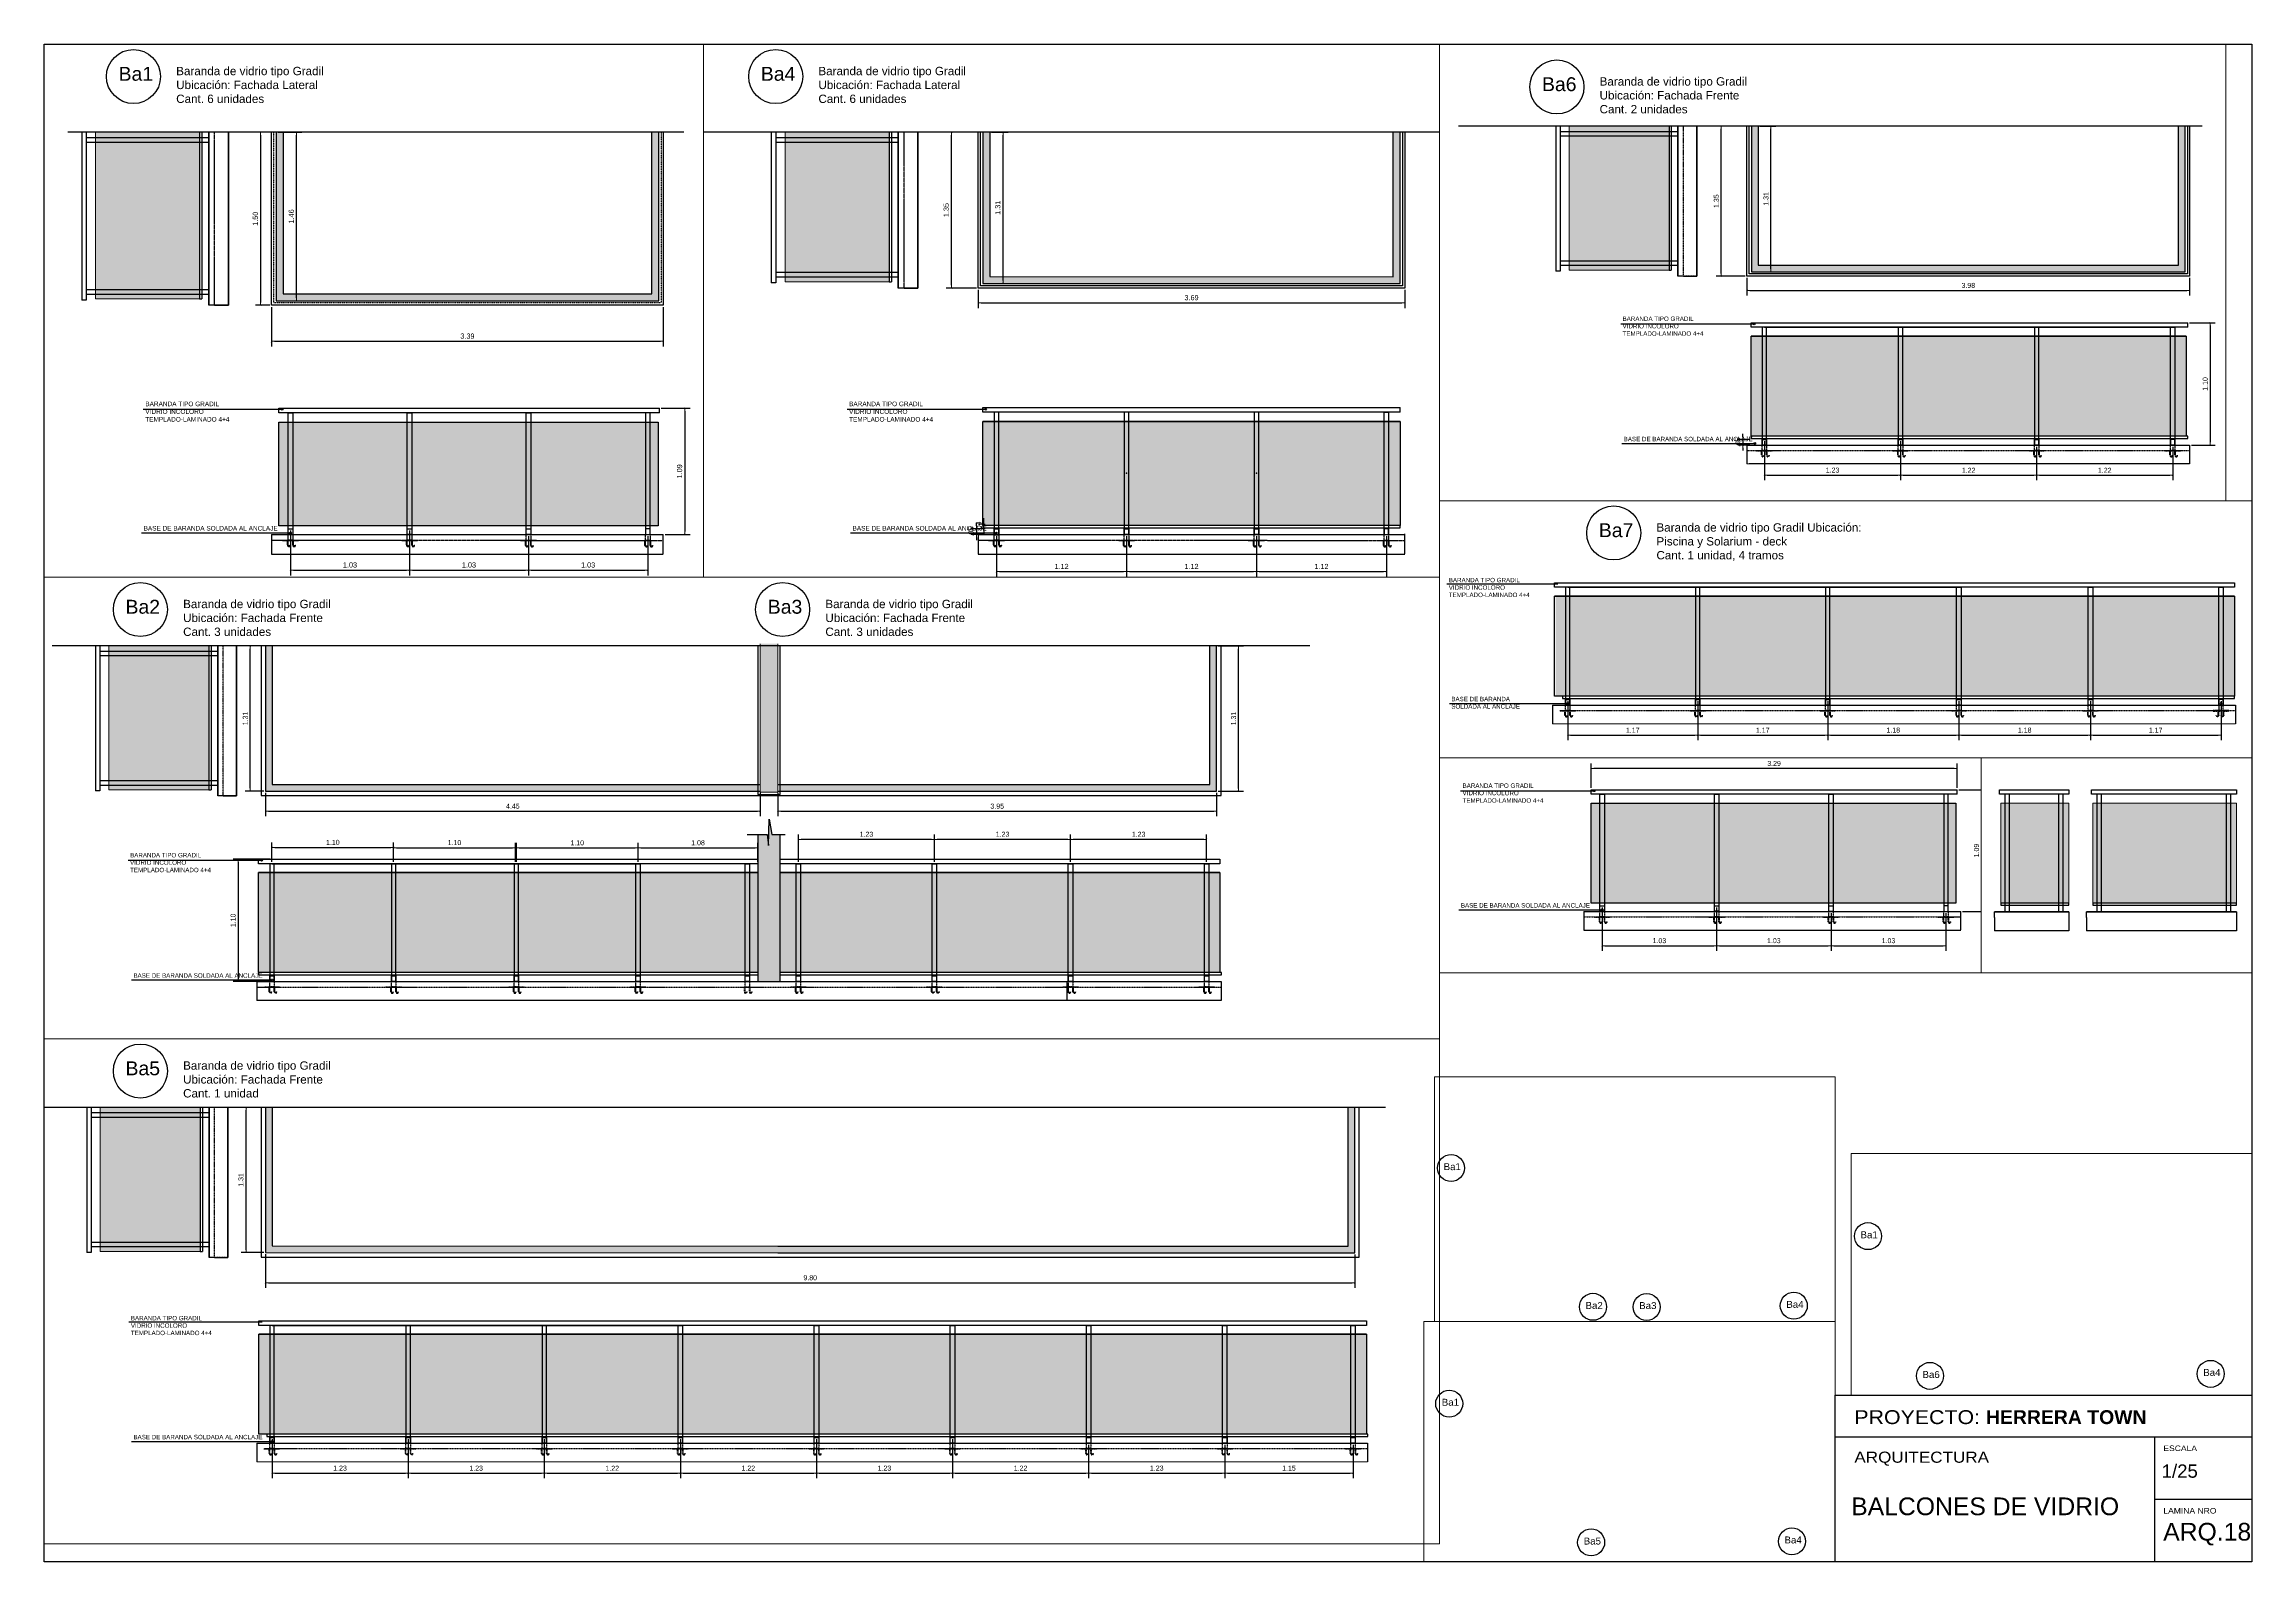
# Paper-space layout 'ARQ.18-ALUM-4' of a CAD drawing. Extents: x 22 to 817, y 20 to 567.
# The model-space entities are those that its viewports show. They can reach past a viewport. Long polylines and large blocks are cut down to what shows.
import ezdxf
from ezdxf.enums import TextEntityAlignment as Align

# ---------------------------------------------------------------- set-up
doc = ezdxf.new("R2010")
doc.units = 0
doc.linetypes.add('DASHED2', pattern=[0.375, 0.25, -0.125])
doc.linetypes.add('HIDDEN2', pattern=[0.1875, 0.125, -0.0625])
for name, color, linetype in [('0.1', 1, 'Continuous'), ('A-Balcon', 1, 'Continuous'), ('A-Pisos', 251, 'Continuous'), ('A-Revoque', 1, 'Continuous'), ('A-Revoques', 1, 'Continuous'), ('Fachada 02', 2, 'Continuous'), ('NRO.ROTULO', 1, 'Continuous'), ('TX-5-texto 01', 1, 'Continuous')]:
    doc.layers.add(name, color=color, linetype=linetype)
for name, color, linetype, lineweight in [('A-Aberturas', 2, 'Continuous', 18), ('A-Cotas', 1, 'Continuous', 5), ('A-Muros', 4, 'Continuous', 18)]:
    doc.layers.add(name, color=color, linetype=linetype, lineweight=lineweight)
doc.layers.add('M1-Muro Común 20', color=12, linetype='Continuous', transparency=0.5)
doc.layers.add('M4-Muro Hueco 22', color=40, linetype='Continuous', transparency=0.5)
doc.styles.add('1-50', font='arial.ttf', dxfattribs={"width": 1.1, "height": 0.075})
doc.styles.add('ARIAL', font='arial.ttf')
doc.styles.add('ROMANS', font='arial.ttf')
doc.styles.get("Standard").update_dxf_attribs({"font": 'arial.ttf'})
doc.dimstyles.new('ST-COTA-25', dxfattribs={"dimscale": 0.25, "dimtxt": 0.18, "dimasz": 0.1, "dimexe": 0.18, "dimexo": 0.0625, "dimgap": 0.09, "dimtad": 1, "dimzin": 4, "dimdsep": 46, "dimtxsty": 'ARIAL', "dimblk1": 'COTA_N', "dimblk2": 'COTA_N', "dimsah": 1, "dimcen": 0.09, "dimclrd": 8, "dimclre": 8, "dimclrt": 140, "dimadec": 0, "dimazin": 0, "dimtfac": 1, "dimtix": 1, "dimtmove": 0, "dimatfit": 3, "dimldrblk": 'COTA_N', "dimfxl": 0.18, "dimtolj": 1, "dimtzin": 0, "dimarcsym": 0})

# ---------------------------------------------------------------- blocks, each defined once
blk = doc.blocks.new('rótulo')
for p, q in [((-35, 45), (-35, 0)), ((0, 22.5), (-35, 22.5))]:
    blk.add_line(p, q)
for points in [[(0, 0), (-794.85, 0), (-794.85, 546.62), (0, 546.62)], [(0, 0), (-150, 0), (-150, 60), (0, 60)]]:
    blk.add_lwpolyline(points, close=True)
blk.add_lwpolyline([(-150, 45), (0, 45)])
at = {"layer": '0.1'}
blk.add_line((0, 45), (0, 0), dxfattribs=at)
at = {"attachment_point": 1, "style": '1-50'}
for s, width, gutter_width, heights, insert, char_height in [('PROYECTO: {\\fArial|b1|i0|c0|p34;HERRERA TOWN}', 176.8359, 1.12, [0], (-143.11, 54.63), 5), ('ARQUITECTURA', 55.379, 1.93, [6.85], (-143.1, 39.7), 4), ('ESCALA', 32.3125, 1.12, [3.99], (-31.86, 41.91), 2), ('LAMINA NRO', 32.3125, 1.12, [3.99], (-31.86, 19.41), 2)]:
    blk.add_mtext_dynamic_manual_height_columns(s, width=width, gutter_width=gutter_width, heights=heights, dxfattribs=dict(at, insert=insert, char_height=char_height))
blk = doc.blocks.new('A$C3C1573BB')
at = {"style": 'ROMANS'}
for tag, p in [('ESCALA', (-15.56, -25.32)), ('TITULO', (-70.23, -37.14)), ('NRO', (-20.74, -36.81))]:
    blk.add_attdef(tag, p, '', height=1.5, dxfattribs=at)
blk = doc.blocks.new('COTA_N')
for p, q in [((-1, 0), (0, 0)), ((0, 0.5), (0, -0.5))]:
    blk.add_line(p, q)
at = {"color": 3, "const_width": 0.065}
blk.add_lwpolyline([(0.14, 0.14), (0.28, 0.28), (0, 0), (-0.14, -0.14), (-0.28, -0.28)], dxfattribs=at)
blk = doc.blocks.new('*D51')
at = {"layer": 'A-Cotas', "color": 8, "lineweight": -2, "transparency": 16777216}
for p, q in [((524.283, -60.836), (524.158, -60.836)), ((524.203, -60.861), (524.203, -62.311)), ((524.283, -62.336), (524.158, -62.336))]:
    blk.add_line(p, q, dxfattribs=at)
at = {"layer": 'Defpoints', "color": 0, "transparency": 16777216}
for p in [(524.298, -60.836, 0), (524.203, -62.336), (524.298, -62.336, 0)]:
    blk.add_point(p, dxfattribs=at)
at = {"layer": 'A-Cotas', "color": 8, "lineweight": -2, "transparency": 16777216, "xscale": 0.025, "yscale": 0.025, "zscale": 0.025}
for p, rotation in [((524.203, -60.836), 90), ((524.203, -62.336), 270)]:
    blk.add_blockref('COTA_N', p, dxfattribs=dict(at, rotation=rotation))
at = {"layer": 'A-Cotas', "transparency": 16777216, "insert": (524.158, -61.586), "char_height": 0.045, "attachment_point": 5, "rotation": 90, "style": 'ARIAL'}
blk.add_mtext('\\A1;1.50', dxfattribs=at)
blk = doc.blocks.new('*D52')
at = {"layer": 'A-Cotas', "color": 8, "lineweight": -2, "transparency": 16777216}
for p, q in [((524.298, -62.352), (524.298, -62.693)), ((527.69, -62.352), (527.69, -62.693)), ((524.323, -62.648), (527.665, -62.648))]:
    blk.add_line(p, q, dxfattribs=at)
at = {"layer": 'Defpoints', "color": 0, "transparency": 16777216}
for p in [(524.298, -62.336, 0), (527.69, -62.336, 0), (527.69, -62.648)]:
    blk.add_point(p, dxfattribs=at)
at = {"layer": 'A-Cotas', "color": 8, "lineweight": -2, "transparency": 16777216, "xscale": 0.025, "yscale": 0.025, "zscale": 0.025, "rotation": 180}
blk.add_blockref('COTA_N', (524.298, -62.648), dxfattribs=at)
at = {"layer": 'A-Cotas', "color": 8, "lineweight": -2, "transparency": 16777216, "xscale": 0.025, "yscale": 0.025, "zscale": 0.025}
blk.add_blockref('COTA_N', (527.69, -62.648), dxfattribs=at)
at = {"layer": 'A-Cotas', "transparency": 16777216, "insert": (525.994, -62.603), "char_height": 0.045, "attachment_point": 5, "style": 'ARIAL'}
blk.add_mtext('\\A1;3.39', dxfattribs=at)
blk = doc.blocks.new('*D53')
at = {"layer": 'A-Cotas', "color": 8, "lineweight": -2, "transparency": 16777216}
for p, q in [((524.354, -60.836), (524.56, -60.836)), ((524.515, -62.271), (524.515, -60.861)), ((524.354, -62.296), (524.56, -62.296))]:
    blk.add_line(p, q, dxfattribs=at)
at = {"layer": 'Defpoints', "color": 0, "transparency": 16777216}
for p in [(524.338, -60.836, 0), (524.515, -60.836), (524.338, -62.296, 0)]:
    blk.add_point(p, dxfattribs=at)
at = {"layer": 'A-Cotas', "color": 8, "lineweight": -2, "transparency": 16777216, "xscale": 0.025, "yscale": 0.025, "zscale": 0.025}
for p, rotation in [((524.515, -60.836), 90), ((524.515, -62.296), 270)]:
    blk.add_blockref('COTA_N', p, dxfattribs=dict(at, rotation=rotation))
at = {"layer": 'A-Cotas', "transparency": 16777216, "insert": (524.469, -61.566), "char_height": 0.045, "attachment_point": 5, "rotation": 90, "style": 'ARIAL'}
blk.add_mtext('\\A1;1.46', dxfattribs=at)
blk = doc.blocks.new('A$C123A79A1')
h = blk.add_hatch(color=256)
h.dxf.hatch_style = 1
edge = h.paths.add_edge_path()
edge.add_arc((0.0029, 0.0029), 0.00293, 0, 360)
blk.add_circle((0.0029, 0.0029), 0.00293)
blk = doc.blocks.new('A$Cc30b21b0')
at = {"color": 252, "linetype": 'DASHED2'}
for p, q in [((-0.025, -0.043), (-0.025, -0.004)), ((-0.02, -0.043), (-0.02, -0.004)), ((-0.005, -0.043), (0, -0.043)), ((0.02, -0.043), (0.02, -0.004)), ((0.025, -0.043), (0.025, -0.004)), ((0.04, -0.043), (0.045, -0.043))]:
    blk.add_line(p, q, dxfattribs=at)
for points in [[(-0.07, 0), (0.07, 0), (0.07, -0.004), (-0.07, -0.004)], [(-0.02, 0.05), (0.02, 0.05), (0.02, 0), (-0.02, 0)]]:
    blk.add_lwpolyline(points, close=True, dxfattribs=at)
for centre, radius in [((-0.013, -0.043), 0.0125), ((-0.013, -0.043), 0.0075), ((0.032, -0.043), 0.0125), ((0.032, -0.043), 0.0075)]:
    blk.add_arc(centre, radius, 180, 0, dxfattribs=at)
blk = doc.blocks.new('*D55')
at = {"layer": 'A-Cotas', "color": 8, "lineweight": -2, "transparency": 16777216}
for p, q in [((533.43, -60.836, 0), (533.576, -60.836, 0)), ((533.531, -62.122, 0), (533.531, -60.861, 0)), ((533.37, -62.147, 0), (533.576, -62.147, 0))]:
    blk.add_line(p, q, dxfattribs=at)
at = {"layer": 'Defpoints', "color": 0, "transparency": 16777216}
for p in [(533.415, -60.836, 0), (533.531, -60.836, 0), (533.355, -62.147, 0)]:
    blk.add_point(p, dxfattribs=at)
at = {"layer": 'A-Cotas', "color": 8, "lineweight": -2, "transparency": 16777216, "xscale": 0.025, "yscale": 0.025, "zscale": 0.025}
for p, rotation in [((533.531, -60.836, 0), 90), ((533.531, -62.147, 0), 270)]:
    blk.add_blockref('COTA_N', p, dxfattribs=dict(at, rotation=rotation))
at = {"layer": 'A-Cotas', "transparency": 16777216, "insert": (533.485, -61.491, 0), "char_height": 0.045, "attachment_point": 5, "rotation": 90, "style": 'ARIAL'}
blk.add_mtext('\\A1;1.31', dxfattribs=at)
blk = doc.blocks.new('*D56')
at = {"layer": 'A-Cotas', "color": 8, "lineweight": -2, "transparency": 16777216}
for p, q in [((533.299, -64.246), (533.299, -64.221)), ((533.361, -64.271), (533.254, -64.271)), ((533.361, -64.321), (533.254, -64.321)), ((533.299, -64.271), (533.299, -64.321)), ((533.299, -64.346), (533.299, -64.371))]:
    blk.add_line(p, q, dxfattribs=at)
at = {"layer": 'Defpoints', "color": 0, "transparency": 16777216}
for p in [(533.299, -64.321), (533.377, -64.271, 0), (533.377, -64.321, 0)]:
    blk.add_point(p, dxfattribs=at)
at = {"layer": 'A-Cotas', "color": 8, "lineweight": -2, "transparency": 16777216, "xscale": 0.025, "yscale": 0.025, "zscale": 0.025}
for p, rotation in [((533.299, -64.271), 270), ((533.299, -64.321), 90)]:
    blk.add_blockref('COTA_N', p, dxfattribs=dict(at, rotation=rotation))
at = {"layer": 'A-Cotas', "transparency": 16777216, "insert": (533.253, -64.296), "char_height": 0.045, "attachment_point": 5, "rotation": 90, "style": 'ARIAL'}
blk.add_mtext('\\A1;.05', dxfattribs=at)
blk = doc.blocks.new('*D57')
at = {"layer": 'A-Cotas', "color": 8, "lineweight": -2, "transparency": 16777216}
for p, q in [((533.364, -64.206), (533.364, -64.181)), ((533.361, -64.231), (533.319, -64.231)), ((533.361, -64.271), (533.319, -64.271)), ((533.364, -64.271), (533.364, -64.231)), ((533.364, -64.296), (533.364, -64.321))]:
    blk.add_line(p, q, dxfattribs=at)
at = {"layer": 'Defpoints', "color": 0, "transparency": 16777216}
for p in [(533.364, -64.231), (533.377, -64.231, 0), (533.377, -64.271, 0)]:
    blk.add_point(p, dxfattribs=at)
at = {"layer": 'A-Cotas', "color": 8, "lineweight": -2, "transparency": 16777216, "xscale": 0.025, "yscale": 0.025, "zscale": 0.025}
for p, rotation in [((533.364, -64.231), 270), ((533.364, -64.271), 90)]:
    blk.add_blockref('COTA_N', p, dxfattribs=dict(at, rotation=rotation))
at = {"layer": 'A-Cotas', "transparency": 16777216, "insert": (533.319, -64.251), "char_height": 0.045, "attachment_point": 5, "rotation": 90, "style": 'ARIAL'}
blk.add_mtext('\\A1;.04', dxfattribs=at)
blk = doc.blocks.new('*D58')
at = {"layer": 'A-Cotas', "color": 8, "lineweight": -2, "transparency": 16777216}
for p, q in [((533.299, -60.836), (533.039, -60.836)), ((533.084, -62.162), (533.084, -60.861)), ((533.299, -62.187), (533.039, -62.187))]:
    blk.add_line(p, q, dxfattribs=at)
at = {"layer": 'Defpoints', "color": 0, "transparency": 16777216}
for p in [(533.084, -60.836), (533.315, -60.836, 0), (533.315, -62.187, 0)]:
    blk.add_point(p, dxfattribs=at)
at = {"layer": 'A-Cotas', "color": 8, "lineweight": -2, "transparency": 16777216, "xscale": 0.025, "yscale": 0.025, "zscale": 0.025}
for p, rotation in [((533.084, -60.836), 90), ((533.084, -62.187), 270)]:
    blk.add_blockref('COTA_N', p, dxfattribs=dict(at, rotation=rotation))
at = {"layer": 'A-Cotas', "transparency": 16777216, "insert": (533.038, -61.511), "char_height": 0.045, "attachment_point": 5, "rotation": 90, "style": 'ARIAL'}
blk.add_mtext('\\A1;1.35', dxfattribs=at)
blk = doc.blocks.new('*D59')
at = {"layer": 'A-Cotas', "color": 8, "lineweight": -2, "transparency": 16777216}
for p, q in [((533.315, -62.202), (533.315, -62.361)), ((537.009, -62.202), (537.009, -62.361)), ((533.34, -62.316), (536.984, -62.316))]:
    blk.add_line(p, q, dxfattribs=at)
at = {"layer": 'Defpoints', "color": 0, "transparency": 16777216}
for p in [(533.315, -62.187, 0), (537.009, -62.187, 0), (537.009, -62.316)]:
    blk.add_point(p, dxfattribs=at)
at = {"layer": 'A-Cotas', "color": 8, "lineweight": -2, "transparency": 16777216, "xscale": 0.025, "yscale": 0.025, "zscale": 0.025, "rotation": 180}
blk.add_blockref('COTA_N', (533.315, -62.316), dxfattribs=at)
at = {"layer": 'A-Cotas', "color": 8, "lineweight": -2, "transparency": 16777216, "xscale": 0.025, "yscale": 0.025, "zscale": 0.025}
blk.add_blockref('COTA_N', (537.009, -62.316), dxfattribs=at)
at = {"layer": 'A-Cotas', "transparency": 16777216, "insert": (535.162, -62.27), "char_height": 0.045, "attachment_point": 5, "style": 'ARIAL'}
blk.add_mtext('\\A1;3.69', dxfattribs=at)
blk = doc.blocks.new('*D63')
at = {"layer": 'A-Cotas', "color": 8, "lineweight": -2, "transparency": 16777216}
for p, q in [((542.88, -60.836, 0), (543.025, -60.836, 0)), ((542.98, -62.122, 0), (542.98, -60.861, 0)), ((542.82, -62.147, 0), (543.025, -62.147, 0))]:
    blk.add_line(p, q, dxfattribs=at)
at = {"layer": 'Defpoints', "color": 0, "transparency": 16777216}
for p in [(542.864, -60.836, 0), (542.98, -60.836, 0), (542.804, -62.147, 0)]:
    blk.add_point(p, dxfattribs=at)
at = {"layer": 'A-Cotas', "color": 8, "lineweight": -2, "transparency": 16777216, "xscale": 0.025, "yscale": 0.025, "zscale": 0.025}
for p, rotation in [((542.98, -60.836, 0), 90), ((542.98, -62.147, 0), 270)]:
    blk.add_blockref('COTA_N', p, dxfattribs=dict(at, rotation=rotation))
at = {"layer": 'A-Cotas', "transparency": 16777216, "insert": (542.935, -61.491, 0), "char_height": 0.045, "attachment_point": 5, "rotation": 90, "style": 'ARIAL'}
blk.add_mtext('\\A1;1.31', dxfattribs=at)
blk = doc.blocks.new('*D60')
at = {"layer": 'A-Cotas', "color": 8, "lineweight": -2, "transparency": 16777216}
for p, q in [((542.726, -63.632), (542.726, -63.607)), ((542.789, -63.657), (542.681, -63.657)), ((542.789, -63.707), (542.681, -63.707)), ((542.726, -63.657), (542.726, -63.707)), ((542.726, -63.732), (542.726, -63.757))]:
    blk.add_line(p, q, dxfattribs=at)
at = {"layer": 'Defpoints', "color": 0, "transparency": 16777216}
for p in [(542.726, -63.707), (542.804, -63.657, 0), (542.804, -63.707, 0)]:
    blk.add_point(p, dxfattribs=at)
at = {"layer": 'A-Cotas', "color": 8, "lineweight": -2, "transparency": 16777216, "xscale": 0.025, "yscale": 0.025, "zscale": 0.025}
for p, rotation in [((542.726, -63.657), 270), ((542.726, -63.707), 90)]:
    blk.add_blockref('COTA_N', p, dxfattribs=dict(at, rotation=rotation))
at = {"layer": 'A-Cotas', "transparency": 16777216, "insert": (542.681, -63.682), "char_height": 0.045, "attachment_point": 5, "rotation": 90, "style": 'ARIAL'}
blk.add_mtext('\\A1;.05', dxfattribs=at)
blk = doc.blocks.new('*D61')
at = {"layer": 'A-Cotas', "color": 8, "lineweight": -2, "transparency": 16777216}
for p, q in [((542.749, -60.836), (542.488, -60.836)), ((542.533, -62.162), (542.533, -60.861)), ((542.749, -62.187), (542.488, -62.187))]:
    blk.add_line(p, q, dxfattribs=at)
at = {"layer": 'Defpoints', "color": 0, "transparency": 16777216}
for p in [(542.533, -60.836), (542.764, -60.836, 0), (542.764, -62.187, 0)]:
    blk.add_point(p, dxfattribs=at)
at = {"layer": 'A-Cotas', "color": 8, "lineweight": -2, "transparency": 16777216, "xscale": 0.025, "yscale": 0.025, "zscale": 0.025}
for p, rotation in [((542.533, -60.836), 90), ((542.533, -62.187), 270)]:
    blk.add_blockref('COTA_N', p, dxfattribs=dict(at, rotation=rotation))
at = {"layer": 'A-Cotas', "transparency": 16777216, "insert": (542.488, -61.511), "char_height": 0.045, "attachment_point": 5, "rotation": 90, "style": 'ARIAL'}
blk.add_mtext('\\A1;1.35', dxfattribs=at)
blk = doc.blocks.new('*D62')
at = {"layer": 'A-Cotas', "color": 8, "lineweight": -2, "transparency": 16777216}
for p, q in [((542.764, -62.202), (542.764, -62.361)), ((546.748, -62.202), (546.748, -62.361)), ((542.789, -62.316), (546.723, -62.316))]:
    blk.add_line(p, q, dxfattribs=at)
at = {"layer": 'Defpoints', "color": 0, "transparency": 16777216}
for p in [(542.764, -62.187, 0), (546.748, -62.187, 0), (546.748, -62.316)]:
    blk.add_point(p, dxfattribs=at)
at = {"layer": 'A-Cotas', "color": 8, "lineweight": -2, "transparency": 16777216, "xscale": 0.025, "yscale": 0.025, "zscale": 0.025, "rotation": 180}
blk.add_blockref('COTA_N', (542.764, -62.316), dxfattribs=at)
at = {"layer": 'A-Cotas', "color": 8, "lineweight": -2, "transparency": 16777216, "xscale": 0.025, "yscale": 0.025, "zscale": 0.025}
blk.add_blockref('COTA_N', (546.748, -62.316), dxfattribs=at)
at = {"layer": 'A-Cotas', "transparency": 16777216, "insert": (544.756, -62.27), "char_height": 0.045, "attachment_point": 5, "style": 'ARIAL'}
blk.add_mtext('\\A1;3.98', dxfattribs=at)
blk = doc.blocks.new('*D64')
at = {"layer": 'A-Cotas', "color": 8, "lineweight": -2, "transparency": 16777216}
for p, q in [((524.462, -64.287), (524.462, -64.676)), ((525.492, -64.287), (525.492, -64.676)), ((524.487, -64.631), (525.467, -64.631))]:
    blk.add_line(p, q, dxfattribs=at)
at = {"layer": 'Defpoints', "color": 0, "transparency": 16777216}
for p in [(524.462, -64.271, 0), (525.492, -64.271, 0), (525.492, -64.631)]:
    blk.add_point(p, dxfattribs=at)
at = {"layer": 'A-Cotas', "color": 8, "lineweight": -2, "transparency": 16777216, "xscale": 0.025, "yscale": 0.025, "zscale": 0.025, "rotation": 180}
blk.add_blockref('COTA_N', (524.462, -64.631), dxfattribs=at)
at = {"layer": 'A-Cotas', "color": 8, "lineweight": -2, "transparency": 16777216, "xscale": 0.025, "yscale": 0.025, "zscale": 0.025}
blk.add_blockref('COTA_N', (525.492, -64.631), dxfattribs=at)
at = {"layer": 'A-Cotas', "transparency": 16777216, "insert": (524.977, -64.585), "char_height": 0.045, "attachment_point": 5, "style": 'ARIAL'}
blk.add_mtext('\\A1;1.03', dxfattribs=at)
blk = doc.blocks.new('*D65')
at = {"layer": 'A-Cotas', "color": 8, "lineweight": -2, "transparency": 16777216}
for p, q in [((525.492, -64.287), (525.492, -64.676)), ((526.522, -64.337), (526.522, -64.676)), ((525.517, -64.631), (526.497, -64.631))]:
    blk.add_line(p, q, dxfattribs=at)
at = {"layer": 'Defpoints', "color": 0, "transparency": 16777216}
for p in [(525.492, -64.271, 0), (526.522, -64.321, 0), (526.522, -64.631)]:
    blk.add_point(p, dxfattribs=at)
at = {"layer": 'A-Cotas', "color": 8, "lineweight": -2, "transparency": 16777216, "xscale": 0.025, "yscale": 0.025, "zscale": 0.025, "rotation": 180}
blk.add_blockref('COTA_N', (525.492, -64.631), dxfattribs=at)
at = {"layer": 'A-Cotas', "color": 8, "lineweight": -2, "transparency": 16777216, "xscale": 0.025, "yscale": 0.025, "zscale": 0.025}
blk.add_blockref('COTA_N', (526.522, -64.631), dxfattribs=at)
at = {"layer": 'A-Cotas', "transparency": 16777216, "insert": (526.007, -64.585), "char_height": 0.045, "attachment_point": 5, "style": 'ARIAL'}
blk.add_mtext('\\A1;1.03', dxfattribs=at)
blk = doc.blocks.new('*D66')
at = {"layer": 'A-Cotas', "color": 8, "lineweight": -2, "transparency": 16777216}
for p, q in [((526.522, -64.337), (526.522, -64.676)), ((527.556, -64.337), (527.556, -64.676)), ((526.547, -64.631), (527.531, -64.631))]:
    blk.add_line(p, q, dxfattribs=at)
at = {"layer": 'Defpoints', "color": 0, "transparency": 16777216}
for p in [(526.522, -64.321, 0), (527.556, -64.321, 0), (527.556, -64.631)]:
    blk.add_point(p, dxfattribs=at)
at = {"layer": 'A-Cotas', "color": 8, "lineweight": -2, "transparency": 16777216, "xscale": 0.025, "yscale": 0.025, "zscale": 0.025, "rotation": 180}
blk.add_blockref('COTA_N', (526.522, -64.631), dxfattribs=at)
at = {"layer": 'A-Cotas', "color": 8, "lineweight": -2, "transparency": 16777216, "xscale": 0.025, "yscale": 0.025, "zscale": 0.025}
blk.add_blockref('COTA_N', (527.556, -64.631), dxfattribs=at)
at = {"layer": 'A-Cotas', "transparency": 16777216, "insert": (527.039, -64.585), "char_height": 0.045, "attachment_point": 5, "style": 'ARIAL'}
blk.add_mtext('\\A1;1.03', dxfattribs=at)
blk = doc.blocks.new('*D67')
at = {"layer": 'A-Cotas', "color": 8, "lineweight": -2, "transparency": 16777216}
for p, q in [((533.474, -64.337), (533.474, -64.688)), ((534.599, -64.337), (534.599, -64.688)), ((533.499, -64.643), (534.574, -64.643))]:
    blk.add_line(p, q, dxfattribs=at)
at = {"layer": 'Defpoints', "color": 0, "transparency": 16777216}
for p in [(533.474, -64.321, 0), (534.599, -64.321, 0), (534.599, -64.643)]:
    blk.add_point(p, dxfattribs=at)
at = {"layer": 'A-Cotas', "color": 8, "lineweight": -2, "transparency": 16777216, "xscale": 0.025, "yscale": 0.025, "zscale": 0.025, "rotation": 180}
blk.add_blockref('COTA_N', (533.474, -64.643), dxfattribs=at)
at = {"layer": 'A-Cotas', "color": 8, "lineweight": -2, "transparency": 16777216, "xscale": 0.025, "yscale": 0.025, "zscale": 0.025}
blk.add_blockref('COTA_N', (534.599, -64.643), dxfattribs=at)
at = {"layer": 'A-Cotas', "transparency": 16777216, "insert": (534.037, -64.598), "char_height": 0.045, "attachment_point": 5, "style": 'ARIAL'}
blk.add_mtext('\\A1;1.12', dxfattribs=at)
blk = doc.blocks.new('*D68')
at = {"layer": 'A-Cotas', "color": 8, "lineweight": -2, "transparency": 16777216}
for p, q in [((534.599, -64.337), (534.599, -64.688)), ((535.724, -64.337), (535.724, -64.688)), ((534.624, -64.643), (535.699, -64.643))]:
    blk.add_line(p, q, dxfattribs=at)
at = {"layer": 'Defpoints', "color": 0, "transparency": 16777216}
for p in [(534.599, -64.321, 0), (535.724, -64.321, 0), (535.724, -64.643)]:
    blk.add_point(p, dxfattribs=at)
at = {"layer": 'A-Cotas', "color": 8, "lineweight": -2, "transparency": 16777216, "xscale": 0.025, "yscale": 0.025, "zscale": 0.025, "rotation": 180}
blk.add_blockref('COTA_N', (534.599, -64.643), dxfattribs=at)
at = {"layer": 'A-Cotas', "color": 8, "lineweight": -2, "transparency": 16777216, "xscale": 0.025, "yscale": 0.025, "zscale": 0.025}
blk.add_blockref('COTA_N', (535.724, -64.643), dxfattribs=at)
at = {"layer": 'A-Cotas', "transparency": 16777216, "insert": (535.162, -64.598), "char_height": 0.045, "attachment_point": 5, "style": 'ARIAL'}
blk.add_mtext('\\A1;1.12', dxfattribs=at)
blk = doc.blocks.new('*D69')
at = {"layer": 'A-Cotas', "color": 8, "lineweight": -2, "transparency": 16777216}
for p, q in [((535.724, -64.337), (535.724, -64.688)), ((536.849, -64.337), (536.849, -64.688)), ((535.749, -64.643), (536.824, -64.643))]:
    blk.add_line(p, q, dxfattribs=at)
at = {"layer": 'Defpoints', "color": 0, "transparency": 16777216}
for p in [(535.724, -64.321, 0), (536.849, -64.321, 0), (536.849, -64.643)]:
    blk.add_point(p, dxfattribs=at)
at = {"layer": 'A-Cotas', "color": 8, "lineweight": -2, "transparency": 16777216, "xscale": 0.025, "yscale": 0.025, "zscale": 0.025, "rotation": 180}
blk.add_blockref('COTA_N', (535.724, -64.643), dxfattribs=at)
at = {"layer": 'A-Cotas', "color": 8, "lineweight": -2, "transparency": 16777216, "xscale": 0.025, "yscale": 0.025, "zscale": 0.025}
blk.add_blockref('COTA_N', (536.849, -64.643), dxfattribs=at)
at = {"layer": 'A-Cotas', "transparency": 16777216, "insert": (536.287, -64.598), "char_height": 0.045, "attachment_point": 5, "style": 'ARIAL'}
blk.add_mtext('\\A1;1.12', dxfattribs=at)
blk = doc.blocks.new('*D70')
at = {"layer": 'A-Cotas', "color": 8, "lineweight": -2, "transparency": 16777216}
for p, q in [((542.921, -63.673), (542.921, -64.024)), ((544.146, -63.673), (544.146, -64.024)), ((542.946, -63.979), (544.121, -63.979))]:
    blk.add_line(p, q, dxfattribs=at)
at = {"layer": 'Defpoints', "color": 0, "transparency": 16777216}
for p in [(542.921, -63.657, 0), (544.146, -63.657, 0), (544.146, -63.979)]:
    blk.add_point(p, dxfattribs=at)
at = {"layer": 'A-Cotas', "color": 8, "lineweight": -2, "transparency": 16777216, "xscale": 0.025, "yscale": 0.025, "zscale": 0.025, "rotation": 180}
blk.add_blockref('COTA_N', (542.921, -63.979), dxfattribs=at)
at = {"layer": 'A-Cotas', "color": 8, "lineweight": -2, "transparency": 16777216, "xscale": 0.025, "yscale": 0.025, "zscale": 0.025}
blk.add_blockref('COTA_N', (544.146, -63.979), dxfattribs=at)
at = {"layer": 'A-Cotas', "transparency": 16777216, "insert": (543.534, -63.933), "char_height": 0.045, "attachment_point": 5, "style": 'ARIAL'}
blk.add_mtext('\\A1;1.23', dxfattribs=at)
blk = doc.blocks.new('*D71')
at = {"layer": 'A-Cotas', "color": 8, "lineweight": -2, "transparency": 16777216}
for p, q in [((544.146, -63.673), (544.146, -64.024)), ((545.371, -63.722), (545.371, -64.024)), ((544.171, -63.979), (545.346, -63.979))]:
    blk.add_line(p, q, dxfattribs=at)
at = {"layer": 'Defpoints', "color": 0, "transparency": 16777216}
for p in [(544.146, -63.657, 0), (545.371, -63.707, 0), (545.371, -63.979)]:
    blk.add_point(p, dxfattribs=at)
at = {"layer": 'A-Cotas', "color": 8, "lineweight": -2, "transparency": 16777216, "xscale": 0.025, "yscale": 0.025, "zscale": 0.025, "rotation": 180}
blk.add_blockref('COTA_N', (544.146, -63.979), dxfattribs=at)
at = {"layer": 'A-Cotas', "color": 8, "lineweight": -2, "transparency": 16777216, "xscale": 0.025, "yscale": 0.025, "zscale": 0.025}
blk.add_blockref('COTA_N', (545.371, -63.979), dxfattribs=at)
at = {"layer": 'A-Cotas', "transparency": 16777216, "insert": (544.759, -63.934), "char_height": 0.045, "attachment_point": 5, "style": 'ARIAL'}
blk.add_mtext('\\A1;1.22', dxfattribs=at)
blk = doc.blocks.new('*D72')
at = {"layer": 'A-Cotas', "color": 8, "lineweight": -2, "transparency": 16777216}
for p, q in [((545.371, -63.722), (545.371, -64.024)), ((546.596, -63.723), (546.596, -64.024)), ((545.396, -63.979), (546.571, -63.979))]:
    blk.add_line(p, q, dxfattribs=at)
at = {"layer": 'Defpoints', "color": 0, "transparency": 16777216}
for p in [(545.371, -63.707, 0), (546.596, -63.707, 0), (546.596, -63.979)]:
    blk.add_point(p, dxfattribs=at)
at = {"layer": 'A-Cotas', "color": 8, "lineweight": -2, "transparency": 16777216, "xscale": 0.025, "yscale": 0.025, "zscale": 0.025, "rotation": 180}
blk.add_blockref('COTA_N', (545.371, -63.979), dxfattribs=at)
at = {"layer": 'A-Cotas', "color": 8, "lineweight": -2, "transparency": 16777216, "xscale": 0.025, "yscale": 0.025, "zscale": 0.025}
blk.add_blockref('COTA_N', (546.596, -63.979), dxfattribs=at)
at = {"layer": 'A-Cotas', "transparency": 16777216, "insert": (545.984, -63.934), "char_height": 0.045, "attachment_point": 5, "style": 'ARIAL'}
blk.add_mtext('\\A1;1.22', dxfattribs=at)
blk = doc.blocks.new('*D78')
at = {"layer": 'A-Cotas', "color": 8, "lineweight": -2, "transparency": 16777216}
for p, q in [((565.303, -63.824, 0), (565.303, -64.175, 0)), ((566.528, -63.824, 0), (566.528, -64.175, 0)), ((565.328, -64.13, 0), (566.503, -64.13, 0))]:
    blk.add_line(p, q, dxfattribs=at)
at = {"layer": 'Defpoints', "color": 0, "transparency": 16777216}
for p in [(565.303, -63.808, 0), (566.528, -63.808, 0), (566.528, -64.13, 0)]:
    blk.add_point(p, dxfattribs=at)
at = {"layer": 'A-Cotas', "color": 8, "lineweight": -2, "transparency": 16777216, "xscale": 0.025, "yscale": 0.025, "zscale": 0.025, "rotation": 180}
blk.add_blockref('COTA_N', (565.303, -64.13, 0), dxfattribs=at)
at = {"layer": 'A-Cotas', "color": 8, "lineweight": -2, "transparency": 16777216, "xscale": 0.025, "yscale": 0.025, "zscale": 0.025}
blk.add_blockref('COTA_N', (566.528, -64.13, 0), dxfattribs=at)
at = {"layer": 'A-Cotas', "transparency": 16777216, "insert": (565.915, -64.084, 0), "char_height": 0.045, "attachment_point": 5, "style": 'ARIAL'}
blk.add_mtext('\\A1;1.23', dxfattribs=at)
blk = doc.blocks.new('*D79')
at = {"layer": 'A-Cotas', "color": 8, "lineweight": -2, "transparency": 16777216}
for p, q in [((566.528, -63.824, 0), (566.528, -64.175, 0)), ((567.753, -63.874, 0), (567.753, -64.175, 0)), ((566.553, -64.13, 0), (567.728, -64.13, 0))]:
    blk.add_line(p, q, dxfattribs=at)
at = {"layer": 'Defpoints', "color": 0, "transparency": 16777216}
for p in [(566.528, -63.808, 0), (567.753, -63.858, 0), (567.753, -64.13, 0)]:
    blk.add_point(p, dxfattribs=at)
at = {"layer": 'A-Cotas', "color": 8, "lineweight": -2, "transparency": 16777216, "xscale": 0.025, "yscale": 0.025, "zscale": 0.025, "rotation": 180}
blk.add_blockref('COTA_N', (566.528, -64.13, 0), dxfattribs=at)
at = {"layer": 'A-Cotas', "color": 8, "lineweight": -2, "transparency": 16777216, "xscale": 0.025, "yscale": 0.025, "zscale": 0.025}
blk.add_blockref('COTA_N', (567.753, -64.13, 0), dxfattribs=at)
at = {"layer": 'A-Cotas', "transparency": 16777216, "insert": (567.14, -64.084, 0), "char_height": 0.045, "attachment_point": 5, "style": 'ARIAL'}
blk.add_mtext('\\A1;1.23', dxfattribs=at)
blk = doc.blocks.new('*D73')
at = {"layer": 'A-Cotas', "color": 8, "lineweight": -2, "transparency": 16777216}
for p, q in [((567.753, -63.824), (567.753, -64.175)), ((568.978, -63.824), (568.978, -64.175)), ((567.778, -64.13), (568.953, -64.13))]:
    blk.add_line(p, q, dxfattribs=at)
at = {"layer": 'Defpoints', "color": 0, "transparency": 16777216}
for p in [(567.753, -63.808, 0), (568.978, -63.808, 0), (568.978, -64.13)]:
    blk.add_point(p, dxfattribs=at)
at = {"layer": 'A-Cotas', "color": 8, "lineweight": -2, "transparency": 16777216, "xscale": 0.025, "yscale": 0.025, "zscale": 0.025, "rotation": 180}
blk.add_blockref('COTA_N', (567.753, -64.13), dxfattribs=at)
at = {"layer": 'A-Cotas', "color": 8, "lineweight": -2, "transparency": 16777216, "xscale": 0.025, "yscale": 0.025, "zscale": 0.025}
blk.add_blockref('COTA_N', (568.978, -64.13), dxfattribs=at)
at = {"layer": 'A-Cotas', "transparency": 16777216, "insert": (568.365, -64.085), "char_height": 0.045, "attachment_point": 5, "style": 'ARIAL'}
blk.add_mtext('\\A1;1.22', dxfattribs=at)
blk = doc.blocks.new('*D75')
at = {"layer": 'A-Cotas', "color": 8, "lineweight": -2, "transparency": 16777216}
for p, q in [((568.978, -63.839), (568.978, -64.175)), ((570.203, -63.839), (570.203, -64.175)), ((569.003, -64.13), (570.178, -64.13))]:
    blk.add_line(p, q, dxfattribs=at)
at = {"layer": 'Defpoints', "color": 0, "transparency": 16777216}
for p in [(568.978, -63.824), (570.203, -63.824), (570.203, -64.13)]:
    blk.add_point(p, dxfattribs=at)
at = {"layer": 'A-Cotas', "color": 8, "lineweight": -2, "transparency": 16777216, "xscale": 0.025, "yscale": 0.025, "zscale": 0.025, "rotation": 180}
blk.add_blockref('COTA_N', (568.978, -64.13), dxfattribs=at)
at = {"layer": 'A-Cotas', "color": 8, "lineweight": -2, "transparency": 16777216, "xscale": 0.025, "yscale": 0.025, "zscale": 0.025}
blk.add_blockref('COTA_N', (570.203, -64.13), dxfattribs=at)
at = {"layer": 'A-Cotas', "transparency": 16777216, "insert": (569.59, -64.084), "char_height": 0.045, "attachment_point": 5, "style": 'ARIAL'}
blk.add_mtext('\\A1;1.22', dxfattribs=at)
blk = doc.blocks.new('*D76')
at = {"layer": 'A-Cotas', "color": 8, "lineweight": -2, "transparency": 16777216}
for p, q in [((571.428, -63.849), (571.428, -64.174)), ((572.653, -63.874), (572.653, -64.174)), ((571.453, -64.129), (572.628, -64.129))]:
    blk.add_line(p, q, dxfattribs=at)
at = {"layer": 'Defpoints', "color": 0, "transparency": 16777216}
for p in [(571.428, -63.833, 0), (572.653, -63.858, 0), (572.653, -64.129)]:
    blk.add_point(p, dxfattribs=at)
at = {"layer": 'A-Cotas', "color": 8, "lineweight": -2, "transparency": 16777216, "xscale": 0.025, "yscale": 0.025, "zscale": 0.025, "rotation": 180}
blk.add_blockref('COTA_N', (571.428, -64.129), dxfattribs=at)
at = {"layer": 'A-Cotas', "color": 8, "lineweight": -2, "transparency": 16777216, "xscale": 0.025, "yscale": 0.025, "zscale": 0.025}
blk.add_blockref('COTA_N', (572.653, -64.129), dxfattribs=at)
at = {"layer": 'A-Cotas', "transparency": 16777216, "insert": (572.04, -64.084), "char_height": 0.045, "attachment_point": 5, "style": 'ARIAL'}
blk.add_mtext('\\A1;1.22', dxfattribs=at)
blk = doc.blocks.new('*D77')
at = {"layer": 'A-Cotas', "color": 8, "lineweight": -2, "transparency": 16777216}
for p, q in [((572.653, -63.874), (572.653, -64.174)), ((573.879, -63.874), (573.879, -64.174)), ((572.678, -64.129), (573.854, -64.129))]:
    blk.add_line(p, q, dxfattribs=at)
at = {"layer": 'Defpoints', "color": 0, "transparency": 16777216}
for p in [(572.653, -63.858, 0), (573.879, -63.858, 0), (573.879, -64.129)]:
    blk.add_point(p, dxfattribs=at)
at = {"layer": 'A-Cotas', "color": 8, "lineweight": -2, "transparency": 16777216, "xscale": 0.025, "yscale": 0.025, "zscale": 0.025, "rotation": 180}
blk.add_blockref('COTA_N', (572.653, -64.129), dxfattribs=at)
at = {"layer": 'A-Cotas', "color": 8, "lineweight": -2, "transparency": 16777216, "xscale": 0.025, "yscale": 0.025, "zscale": 0.025}
blk.add_blockref('COTA_N', (573.879, -64.129), dxfattribs=at)
at = {"layer": 'A-Cotas', "transparency": 16777216, "insert": (573.266, -64.084), "char_height": 0.045, "attachment_point": 5, "style": 'ARIAL'}
blk.add_mtext('\\A1;1.23', dxfattribs=at)
blk = doc.blocks.new('*D74')
at = {"layer": 'A-Cotas', "color": 8, "lineweight": -2, "transparency": 16777216}
for p, q in [((573.879, -63.874), (573.879, -64.174)), ((575.033, -63.874), (575.033, -64.174)), ((573.904, -64.129), (575.008, -64.129))]:
    blk.add_line(p, q, dxfattribs=at)
at = {"layer": 'Defpoints', "color": 0, "transparency": 16777216}
for p in [(573.879, -63.858, 0), (575.033, -63.858, 0), (575.033, -64.129)]:
    blk.add_point(p, dxfattribs=at)
at = {"layer": 'A-Cotas', "color": 8, "lineweight": -2, "transparency": 16777216, "xscale": 0.025, "yscale": 0.025, "zscale": 0.025, "rotation": 180}
blk.add_blockref('COTA_N', (573.879, -64.129), dxfattribs=at)
at = {"layer": 'A-Cotas', "color": 8, "lineweight": -2, "transparency": 16777216, "xscale": 0.025, "yscale": 0.025, "zscale": 0.025}
blk.add_blockref('COTA_N', (575.033, -64.129), dxfattribs=at)
at = {"layer": 'A-Cotas', "transparency": 16777216, "insert": (574.456, -64.084), "char_height": 0.045, "attachment_point": 5, "style": 'ARIAL'}
blk.add_mtext('\\A1;1.15', dxfattribs=at)
blk = doc.blocks.new('*D80')
at = {"layer": 'A-Cotas', "color": 8, "lineweight": -2, "transparency": 16777216}
for p, q in [((570.203, -63.824), (570.203, -64.174)), ((571.428, -63.824), (571.428, -64.174)), ((570.228, -64.129), (571.403, -64.129))]:
    blk.add_line(p, q, dxfattribs=at)
at = {"layer": 'Defpoints', "color": 0, "transparency": 16777216}
for p in [(570.203, -63.808, 0), (571.428, -63.808, 0), (571.428, -64.129)]:
    blk.add_point(p, dxfattribs=at)
at = {"layer": 'A-Cotas', "color": 8, "lineweight": -2, "transparency": 16777216, "xscale": 0.025, "yscale": 0.025, "zscale": 0.025, "rotation": 180}
blk.add_blockref('COTA_N', (570.203, -64.129), dxfattribs=at)
at = {"layer": 'A-Cotas', "color": 8, "lineweight": -2, "transparency": 16777216, "xscale": 0.025, "yscale": 0.025, "zscale": 0.025}
blk.add_blockref('COTA_N', (571.428, -64.129), dxfattribs=at)
at = {"layer": 'A-Cotas', "transparency": 16777216, "insert": (570.815, -64.084), "char_height": 0.045, "attachment_point": 5, "style": 'ARIAL'}
blk.add_mtext('\\A1;1.23', dxfattribs=at)
blk = doc.blocks.new('*D108')
at = {"layer": 'A-Cotas', "color": 8, "lineweight": -2, "transparency": 16777216}
for p, q in [((551.121, -62.781), (551.121, -62.606)), ((551.146, -62.651), (552.191, -62.651)), ((552.216, -62.781), (552.216, -62.606))]:
    blk.add_line(p, q, dxfattribs=at)
at = {"layer": 'Defpoints', "color": 0, "transparency": 16777216}
for p in [(552.216, -62.651), (551.121, -62.797, 0), (552.216, -62.797, 0)]:
    blk.add_point(p, dxfattribs=at)
at = {"layer": 'A-Cotas', "color": 8, "lineweight": -2, "transparency": 16777216, "xscale": 0.025, "yscale": 0.025, "zscale": 0.025, "rotation": 180}
blk.add_blockref('COTA_N', (551.121, -62.651), dxfattribs=at)
at = {"layer": 'A-Cotas', "color": 8, "lineweight": -2, "transparency": 16777216, "xscale": 0.025, "yscale": 0.025, "zscale": 0.025}
blk.add_blockref('COTA_N', (552.216, -62.651), dxfattribs=at)
at = {"layer": 'A-Cotas', "transparency": 16777216, "insert": (551.669, -62.605), "char_height": 0.045, "attachment_point": 5, "style": 'ARIAL'}
blk.add_mtext('\\A1;1.10', dxfattribs=at)
blk = doc.blocks.new('*D109')
at = {"layer": 'A-Cotas', "color": 8, "lineweight": -2, "transparency": 16777216}
for p, q in [((552.216, -62.781), (552.216, -62.608)), ((552.241, -62.653), (553.287, -62.653)), ((553.312, -62.781), (553.312, -62.608))]:
    blk.add_line(p, q, dxfattribs=at)
at = {"layer": 'Defpoints', "color": 0, "transparency": 16777216}
for p in [(553.312, -62.653), (552.216, -62.797, 0), (553.312, -62.797, 0)]:
    blk.add_point(p, dxfattribs=at)
at = {"layer": 'A-Cotas', "color": 8, "lineweight": -2, "transparency": 16777216, "xscale": 0.025, "yscale": 0.025, "zscale": 0.025, "rotation": 180}
blk.add_blockref('COTA_N', (552.216, -62.653), dxfattribs=at)
at = {"layer": 'A-Cotas', "color": 8, "lineweight": -2, "transparency": 16777216, "xscale": 0.025, "yscale": 0.025, "zscale": 0.025}
blk.add_blockref('COTA_N', (553.312, -62.653), dxfattribs=at)
at = {"layer": 'A-Cotas', "transparency": 16777216, "insert": (552.764, -62.607), "char_height": 0.045, "attachment_point": 5, "style": 'ARIAL'}
blk.add_mtext('\\A1;1.10', dxfattribs=at)
blk = doc.blocks.new('*D110')
at = {"layer": 'A-Cotas', "color": 8, "lineweight": -2, "transparency": 16777216}
for p, q in [((553.321, -62.781), (553.321, -62.609)), ((553.346, -62.654), (554.391, -62.654)), ((554.416, -62.781), (554.416, -62.609))]:
    blk.add_line(p, q, dxfattribs=at)
at = {"layer": 'Defpoints', "color": 0, "transparency": 16777216}
for p in [(554.416, -62.654), (553.321, -62.797, 0), (554.416, -62.797, 0)]:
    blk.add_point(p, dxfattribs=at)
at = {"layer": 'A-Cotas', "color": 8, "lineweight": -2, "transparency": 16777216, "xscale": 0.025, "yscale": 0.025, "zscale": 0.025, "rotation": 180}
blk.add_blockref('COTA_N', (553.321, -62.654), dxfattribs=at)
at = {"layer": 'A-Cotas', "color": 8, "lineweight": -2, "transparency": 16777216, "xscale": 0.025, "yscale": 0.025, "zscale": 0.025}
blk.add_blockref('COTA_N', (554.416, -62.654), dxfattribs=at)
at = {"layer": 'A-Cotas', "transparency": 16777216, "insert": (553.869, -62.609), "char_height": 0.045, "attachment_point": 5, "style": 'ARIAL'}
blk.add_mtext('\\A1;1.10', dxfattribs=at)
blk = doc.blocks.new('*D111')
at = {"layer": 'A-Cotas', "color": 8, "lineweight": -2, "transparency": 16777216}
for p, q in [((554.416, -62.781), (554.416, -62.609)), ((554.441, -62.654), (555.47, -62.654)), ((555.495, -62.781), (555.495, -62.609))]:
    blk.add_line(p, q, dxfattribs=at)
at = {"layer": 'Defpoints', "color": 0, "transparency": 16777216}
for p in [(555.495, -62.654), (554.416, -62.797, 0), (555.495, -62.797, 0)]:
    blk.add_point(p, dxfattribs=at)
at = {"layer": 'A-Cotas', "color": 8, "lineweight": -2, "transparency": 16777216, "xscale": 0.025, "yscale": 0.025, "zscale": 0.025, "rotation": 180}
blk.add_blockref('COTA_N', (554.416, -62.654), dxfattribs=at)
at = {"layer": 'A-Cotas', "color": 8, "lineweight": -2, "transparency": 16777216, "xscale": 0.025, "yscale": 0.025, "zscale": 0.025}
blk.add_blockref('COTA_N', (555.495, -62.654), dxfattribs=at)
at = {"layer": 'A-Cotas', "transparency": 16777216, "insert": (554.956, -62.609), "char_height": 0.045, "attachment_point": 5, "style": 'ARIAL'}
blk.add_mtext('\\A1;1.08', dxfattribs=at)
blk = doc.blocks.new('*D112')
at = {"layer": 'A-Cotas', "color": 8, "lineweight": -2, "transparency": 16777216}
for p, q in [((558.309, -62.781), (558.309, -62.533)), ((559.509, -62.578), (558.334, -62.578)), ((559.534, -62.781), (559.534, -62.533))]:
    blk.add_line(p, q, dxfattribs=at)
at = {"layer": 'Defpoints', "color": 0, "transparency": 16777216}
for p in [(558.309, -62.578), (558.309, -62.797, 0), (559.534, -62.797, 0)]:
    blk.add_point(p, dxfattribs=at)
at = {"layer": 'A-Cotas', "color": 8, "lineweight": -2, "transparency": 16777216, "xscale": 0.025, "yscale": 0.025, "zscale": 0.025, "rotation": 180}
blk.add_blockref('COTA_N', (558.309, -62.578), dxfattribs=at)
at = {"layer": 'A-Cotas', "color": 8, "lineweight": -2, "transparency": 16777216, "xscale": 0.025, "yscale": 0.025, "zscale": 0.025}
blk.add_blockref('COTA_N', (559.534, -62.578), dxfattribs=at)
at = {"layer": 'A-Cotas', "transparency": 16777216, "insert": (558.922, -62.532), "char_height": 0.045, "attachment_point": 5, "style": 'ARIAL'}
blk.add_mtext('\\A1;1.23', dxfattribs=at)
blk = doc.blocks.new('*D113')
at = {"layer": 'A-Cotas', "color": 8, "lineweight": -2, "transparency": 16777216}
for p, q in [((557.084, -62.781), (557.084, -62.533)), ((558.284, -62.578), (557.109, -62.578)), ((558.309, -62.781), (558.309, -62.533))]:
    blk.add_line(p, q, dxfattribs=at)
at = {"layer": 'Defpoints', "color": 0, "transparency": 16777216}
for p in [(557.084, -62.578), (557.084, -62.797, 0), (558.309, -62.797, 0)]:
    blk.add_point(p, dxfattribs=at)
at = {"layer": 'A-Cotas', "color": 8, "lineweight": -2, "transparency": 16777216, "xscale": 0.025, "yscale": 0.025, "zscale": 0.025, "rotation": 180}
blk.add_blockref('COTA_N', (557.084, -62.578), dxfattribs=at)
at = {"layer": 'A-Cotas', "color": 8, "lineweight": -2, "transparency": 16777216, "xscale": 0.025, "yscale": 0.025, "zscale": 0.025}
blk.add_blockref('COTA_N', (558.309, -62.578), dxfattribs=at)
at = {"layer": 'A-Cotas', "transparency": 16777216, "insert": (557.697, -62.532), "char_height": 0.045, "attachment_point": 5, "style": 'ARIAL'}
blk.add_mtext('\\A1;1.23', dxfattribs=at)
blk = doc.blocks.new('*D114')
at = {"layer": 'A-Cotas', "color": 8, "lineweight": -2, "transparency": 16777216}
for p, q in [((555.859, -62.781), (555.859, -62.533)), ((557.059, -62.578), (555.884, -62.578)), ((557.084, -62.781), (557.084, -62.533))]:
    blk.add_line(p, q, dxfattribs=at)
at = {"layer": 'Defpoints', "color": 0, "transparency": 16777216}
for p in [(555.859, -62.578), (555.859, -62.797, 0), (557.084, -62.797, 0)]:
    blk.add_point(p, dxfattribs=at)
at = {"layer": 'A-Cotas', "color": 8, "lineweight": -2, "transparency": 16777216, "xscale": 0.025, "yscale": 0.025, "zscale": 0.025, "rotation": 180}
blk.add_blockref('COTA_N', (555.859, -62.578), dxfattribs=at)
at = {"layer": 'A-Cotas', "color": 8, "lineweight": -2, "transparency": 16777216, "xscale": 0.025, "yscale": 0.025, "zscale": 0.025}
blk.add_blockref('COTA_N', (557.084, -62.578), dxfattribs=at)
at = {"layer": 'A-Cotas', "transparency": 16777216, "insert": (556.472, -62.532), "char_height": 0.045, "attachment_point": 5, "style": 'ARIAL'}
blk.add_mtext('\\A1;1.23', dxfattribs=at)
blk = doc.blocks.new('*D115')
at = {"layer": 'A-Cotas', "color": 8, "lineweight": -2, "transparency": 16777216}
for p, q in [((551.106, -62.757), (550.771, -62.757)), ((550.816, -62.782), (550.816, -63.833)), ((551.126, -63.858), (550.771, -63.858))]:
    blk.add_line(p, q, dxfattribs=at)
at = {"layer": 'Defpoints', "color": 0, "transparency": 16777216}
for p in [(551.121, -62.757), (550.816, -63.858), (551.141, -63.858, 0)]:
    blk.add_point(p, dxfattribs=at)
at = {"layer": 'A-Cotas', "color": 8, "lineweight": -2, "transparency": 16777216, "xscale": 0.025, "yscale": 0.025, "zscale": 0.025}
for p, rotation in [((550.816, -62.757), 90), ((550.816, -63.858), 270)]:
    blk.add_blockref('COTA_N', p, dxfattribs=dict(at, rotation=rotation))
at = {"layer": 'A-Cotas', "transparency": 16777216, "insert": (550.771, -63.307), "char_height": 0.045, "attachment_point": 5, "rotation": 90, "style": 'ARIAL'}
blk.add_mtext('\\A1;1.10', dxfattribs=at)
blk = doc.blocks.new('*D116')
at = {"layer": 'A-Cotas', "color": 8, "lineweight": -2, "transparency": 16777216}
for p, q in [((546.746, -62.607), (546.979, -62.607)), ((546.934, -62.632), (546.934, -63.682)), ((546.764, -63.707), (546.979, -63.707))]:
    blk.add_line(p, q, dxfattribs=at)
at = {"layer": 'Defpoints', "color": 0, "transparency": 16777216}
for p in [(546.731, -62.607, 0), (546.748, -63.707, 0), (546.934, -63.707)]:
    blk.add_point(p, dxfattribs=at)
at = {"layer": 'A-Cotas', "color": 8, "lineweight": -2, "transparency": 16777216, "xscale": 0.025, "yscale": 0.025, "zscale": 0.025}
for p, rotation in [((546.934, -62.607), 90), ((546.934, -63.707), 270)]:
    blk.add_blockref('COTA_N', p, dxfattribs=dict(at, rotation=rotation))
at = {"layer": 'A-Cotas', "transparency": 16777216, "insert": (546.888, -63.157), "char_height": 0.045, "attachment_point": 5, "rotation": 90, "style": 'ARIAL'}
blk.add_mtext('\\A1;1.10', dxfattribs=at)
blk = doc.blocks.new('*D117')
at = {"layer": 'A-Cotas', "color": 8, "lineweight": -2, "transparency": 16777216}
for p, q in [((527.672, -63.227), (527.922, -63.227)), ((527.877, -63.252), (527.877, -64.296)), ((527.705, -64.321), (527.922, -64.321))]:
    blk.add_line(p, q, dxfattribs=at)
at = {"layer": 'Defpoints', "color": 0, "transparency": 16777216}
for p in [(527.656, -63.227, 0), (527.69, -64.321, 0), (527.877, -64.321)]:
    blk.add_point(p, dxfattribs=at)
at = {"layer": 'A-Cotas', "color": 8, "lineweight": -2, "transparency": 16777216, "xscale": 0.025, "yscale": 0.025, "zscale": 0.025}
for p, rotation in [((527.877, -63.227), 90), ((527.877, -64.321), 270)]:
    blk.add_blockref('COTA_N', p, dxfattribs=dict(at, rotation=rotation))
at = {"layer": 'A-Cotas', "transparency": 16777216, "insert": (527.831, -63.774), "char_height": 0.045, "attachment_point": 5, "rotation": 90, "style": 'ARIAL'}
blk.add_mtext('\\A1;1.09', dxfattribs=at)
blk = doc.blocks.new('*D136')
at = {"layer": 'A-Cotas', "color": 8, "lineweight": -2, "transparency": 16777216}
for p, q in [((581.011, -63.824, 0), (581.011, -64.175, 0)), ((582.181, -63.824, 0), (582.181, -64.175, 0)), ((581.036, -64.13, 0), (582.156, -64.13, 0))]:
    blk.add_line(p, q, dxfattribs=at)
at = {"layer": 'Defpoints', "color": 0, "transparency": 16777216}
for p in [(581.011, -63.808, 0), (582.181, -63.808, 0), (582.181, -64.13, 0)]:
    blk.add_point(p, dxfattribs=at)
at = {"layer": 'A-Cotas', "color": 8, "lineweight": -2, "transparency": 16777216, "xscale": 0.025, "yscale": 0.025, "zscale": 0.025, "rotation": 180}
blk.add_blockref('COTA_N', (581.011, -64.13, 0), dxfattribs=at)
at = {"layer": 'A-Cotas', "color": 8, "lineweight": -2, "transparency": 16777216, "xscale": 0.025, "yscale": 0.025, "zscale": 0.025}
blk.add_blockref('COTA_N', (582.181, -64.13, 0), dxfattribs=at)
at = {"layer": 'A-Cotas', "transparency": 16777216, "insert": (581.596, -64.085, 0), "char_height": 0.045, "attachment_point": 5, "style": 'ARIAL'}
blk.add_mtext('\\A1;1.17', dxfattribs=at)
blk = doc.blocks.new('*D137')
at = {"layer": 'A-Cotas', "color": 8, "lineweight": -2, "transparency": 16777216}
for p, q in [((582.181, -63.824, 0), (582.181, -64.175, 0)), ((583.351, -63.874, 0), (583.351, -64.175, 0)), ((582.206, -64.13, 0), (583.326, -64.13, 0))]:
    blk.add_line(p, q, dxfattribs=at)
at = {"layer": 'Defpoints', "color": 0, "transparency": 16777216}
for p in [(582.181, -63.808, 0), (583.351, -63.858, 0), (583.351, -64.13, 0)]:
    blk.add_point(p, dxfattribs=at)
at = {"layer": 'A-Cotas', "color": 8, "lineweight": -2, "transparency": 16777216, "xscale": 0.025, "yscale": 0.025, "zscale": 0.025, "rotation": 180}
blk.add_blockref('COTA_N', (582.181, -64.13, 0), dxfattribs=at)
at = {"layer": 'A-Cotas', "color": 8, "lineweight": -2, "transparency": 16777216, "xscale": 0.025, "yscale": 0.025, "zscale": 0.025}
blk.add_blockref('COTA_N', (583.351, -64.13, 0), dxfattribs=at)
at = {"layer": 'A-Cotas', "transparency": 16777216, "insert": (582.766, -64.085, 0), "char_height": 0.045, "attachment_point": 5, "style": 'ARIAL'}
blk.add_mtext('\\A1;1.17', dxfattribs=at)
blk = doc.blocks.new('*D138')
at = {"layer": 'A-Cotas', "color": 8, "lineweight": -2, "transparency": 16777216}
for p, q in [((583.351, -63.824), (583.351, -64.175)), ((584.531, -63.824), (584.531, -64.175)), ((583.376, -64.13), (584.506, -64.13))]:
    blk.add_line(p, q, dxfattribs=at)
at = {"layer": 'Defpoints', "color": 0, "transparency": 16777216}
for p in [(583.351, -63.808, 0), (584.531, -63.808, 0), (584.531, -64.13)]:
    blk.add_point(p, dxfattribs=at)
at = {"layer": 'A-Cotas', "color": 8, "lineweight": -2, "transparency": 16777216, "xscale": 0.025, "yscale": 0.025, "zscale": 0.025, "rotation": 180}
blk.add_blockref('COTA_N', (583.351, -64.13), dxfattribs=at)
at = {"layer": 'A-Cotas', "color": 8, "lineweight": -2, "transparency": 16777216, "xscale": 0.025, "yscale": 0.025, "zscale": 0.025}
blk.add_blockref('COTA_N', (584.531, -64.13), dxfattribs=at)
at = {"layer": 'A-Cotas', "transparency": 16777216, "insert": (583.941, -64.084), "char_height": 0.045, "attachment_point": 5, "style": 'ARIAL'}
blk.add_mtext('\\A1;1.18', dxfattribs=at)
blk = doc.blocks.new('*D134')
at = {"layer": 'A-Cotas', "color": 8, "lineweight": -2, "transparency": 16777216}
for p, q in [((584.531, -63.839), (584.531, -64.175)), ((585.716, -63.839), (585.716, -64.175)), ((584.556, -64.13), (585.691, -64.13))]:
    blk.add_line(p, q, dxfattribs=at)
at = {"layer": 'Defpoints', "color": 0, "transparency": 16777216}
for p in [(584.531, -63.824), (585.716, -63.824), (585.716, -64.13)]:
    blk.add_point(p, dxfattribs=at)
at = {"layer": 'A-Cotas', "color": 8, "lineweight": -2, "transparency": 16777216, "xscale": 0.025, "yscale": 0.025, "zscale": 0.025, "rotation": 180}
blk.add_blockref('COTA_N', (584.531, -64.13), dxfattribs=at)
at = {"layer": 'A-Cotas', "color": 8, "lineweight": -2, "transparency": 16777216, "xscale": 0.025, "yscale": 0.025, "zscale": 0.025}
blk.add_blockref('COTA_N', (585.716, -64.13), dxfattribs=at)
at = {"layer": 'A-Cotas', "transparency": 16777216, "insert": (585.124, -64.084), "char_height": 0.045, "attachment_point": 5, "style": 'ARIAL'}
blk.add_mtext('\\A1;1.18', dxfattribs=at)
blk = doc.blocks.new('*D135')
at = {"layer": 'A-Cotas', "color": 8, "lineweight": -2, "transparency": 16777216}
for p, q in [((585.716, -63.824), (585.716, -64.174)), ((586.891, -63.824), (586.891, -64.174)), ((585.741, -64.129), (586.866, -64.129))]:
    blk.add_line(p, q, dxfattribs=at)
at = {"layer": 'Defpoints', "color": 0, "transparency": 16777216}
for p in [(585.716, -63.808, 0), (586.891, -63.808, 0), (586.891, -64.129)]:
    blk.add_point(p, dxfattribs=at)
at = {"layer": 'A-Cotas', "color": 8, "lineweight": -2, "transparency": 16777216, "xscale": 0.025, "yscale": 0.025, "zscale": 0.025, "rotation": 180}
blk.add_blockref('COTA_N', (585.716, -64.129), dxfattribs=at)
at = {"layer": 'A-Cotas', "color": 8, "lineweight": -2, "transparency": 16777216, "xscale": 0.025, "yscale": 0.025, "zscale": 0.025}
blk.add_blockref('COTA_N', (586.891, -64.129), dxfattribs=at)
at = {"layer": 'A-Cotas', "transparency": 16777216, "insert": (586.303, -64.084), "char_height": 0.045, "attachment_point": 5, "style": 'ARIAL'}
blk.add_mtext('\\A1;1.17', dxfattribs=at)
blk = doc.blocks.new('*D139')
at = {"layer": 'A-Cotas', "color": 8, "lineweight": -2, "transparency": 16777216}
for p, q in [((565.245, -62.158), (565.245, -62.46)), ((575.049, -62.159), (575.049, -62.46)), ((565.27, -62.415), (575.024, -62.415))]:
    blk.add_line(p, q, dxfattribs=at)
at = {"layer": 'Defpoints', "color": 0, "transparency": 16777216}
for p in [(565.245, -62.143, 0), (575.049, -62.144, 0), (575.049, -62.415)]:
    blk.add_point(p, dxfattribs=at)
at = {"layer": 'A-Cotas', "color": 8, "lineweight": -2, "transparency": 16777216, "xscale": 0.025, "yscale": 0.025, "zscale": 0.025, "rotation": 180}
blk.add_blockref('COTA_N', (565.245, -62.415), dxfattribs=at)
at = {"layer": 'A-Cotas', "color": 8, "lineweight": -2, "transparency": 16777216, "xscale": 0.025, "yscale": 0.025, "zscale": 0.025}
blk.add_blockref('COTA_N', (575.049, -62.415), dxfattribs=at)
at = {"layer": 'A-Cotas', "transparency": 16777216, "insert": (570.147, -62.37), "char_height": 0.045, "attachment_point": 5, "style": 'ARIAL'}
blk.add_mtext('\\A1;9.80', dxfattribs=at)
blk = doc.blocks.new('*D140')
at = {"layer": 'A-Cotas', "color": 8, "lineweight": -2, "transparency": 16777216}
for p, q in [((565.229, -60.836), (565.024, -60.836)), ((565.069, -62.118), (565.069, -60.861)), ((565.229, -62.143), (565.024, -62.143))]:
    blk.add_line(p, q, dxfattribs=at)
at = {"layer": 'Defpoints', "color": 0, "transparency": 16777216}
for p in [(565.069, -60.836), (565.245, -60.836, 0), (565.245, -62.143, 0)]:
    blk.add_point(p, dxfattribs=at)
at = {"layer": 'A-Cotas', "color": 8, "lineweight": -2, "transparency": 16777216, "xscale": 0.025, "yscale": 0.025, "zscale": 0.025}
for p, rotation in [((565.069, -60.836), 90), ((565.069, -62.143), 270)]:
    blk.add_blockref('COTA_N', p, dxfattribs=dict(at, rotation=rotation))
at = {"layer": 'A-Cotas', "transparency": 16777216, "insert": (565.023, -61.489), "char_height": 0.045, "attachment_point": 5, "rotation": 90, "style": 'ARIAL'}
blk.add_mtext('\\A1;1.31', dxfattribs=at)
blk = doc.blocks.new('*D141')
at = {"layer": 'A-Cotas', "color": 8, "lineweight": -2, "transparency": 16777216}
for p, q in [((551.048, -60.836), (550.881, -60.836)), ((550.926, -62.118), (550.926, -60.861)), ((551.048, -62.143), (550.881, -62.143))]:
    blk.add_line(p, q, dxfattribs=at)
at = {"layer": 'Defpoints', "color": 0, "transparency": 16777216}
for p in [(550.926, -60.836), (551.064, -60.836, 0), (551.064, -62.143, 0)]:
    blk.add_point(p, dxfattribs=at)
at = {"layer": 'A-Cotas', "color": 8, "lineweight": -2, "transparency": 16777216, "xscale": 0.025, "yscale": 0.025, "zscale": 0.025}
for p, rotation in [((550.926, -60.836), 90), ((550.926, -62.143), 270)]:
    blk.add_blockref('COTA_N', p, dxfattribs=dict(at, rotation=rotation))
at = {"layer": 'A-Cotas', "transparency": 16777216, "insert": (550.881, -61.489), "char_height": 0.045, "attachment_point": 5, "rotation": 90, "style": 'ARIAL'}
blk.add_mtext('\\A1;1.31', dxfattribs=at)
blk = doc.blocks.new('*D142')
at = {"layer": 'A-Cotas', "color": 8, "lineweight": -2, "transparency": 16777216}
for p, q in [((551.064, -62.158), (551.064, -62.369)), ((555.515, -62.159), (555.515, -62.369)), ((551.089, -62.324), (555.49, -62.324))]:
    blk.add_line(p, q, dxfattribs=at)
at = {"layer": 'Defpoints', "color": 0, "transparency": 16777216}
for p in [(551.064, -62.143, 0), (555.515, -62.144, 0), (555.515, -62.324)]:
    blk.add_point(p, dxfattribs=at)
at = {"layer": 'A-Cotas', "color": 8, "lineweight": -2, "transparency": 16777216, "xscale": 0.025, "yscale": 0.025, "zscale": 0.025, "rotation": 180}
blk.add_blockref('COTA_N', (551.064, -62.324), dxfattribs=at)
at = {"layer": 'A-Cotas', "color": 8, "lineweight": -2, "transparency": 16777216, "xscale": 0.025, "yscale": 0.025, "zscale": 0.025}
blk.add_blockref('COTA_N', (555.515, -62.324), dxfattribs=at)
at = {"layer": 'A-Cotas', "transparency": 16777216, "insert": (553.289, -62.279), "char_height": 0.045, "attachment_point": 5, "style": 'ARIAL'}
blk.add_mtext('\\A1;4.45', dxfattribs=at)
blk = doc.blocks.new('*D143')
at = {"layer": 'A-Cotas', "color": 8, "lineweight": -2, "transparency": 16777216}
for p, q in [((555.675, -62.159), (555.675, -62.369)), ((559.624, -62.16), (559.624, -62.369)), ((555.7, -62.324), (559.599, -62.324))]:
    blk.add_line(p, q, dxfattribs=at)
at = {"layer": 'Defpoints', "color": 0, "transparency": 16777216}
for p in [(555.675, -62.144, 0), (559.624, -62.144, 0), (559.624, -62.324)]:
    blk.add_point(p, dxfattribs=at)
at = {"layer": 'A-Cotas', "color": 8, "lineweight": -2, "transparency": 16777216, "xscale": 0.025, "yscale": 0.025, "zscale": 0.025, "rotation": 180}
blk.add_blockref('COTA_N', (555.675, -62.324), dxfattribs=at)
at = {"layer": 'A-Cotas', "color": 8, "lineweight": -2, "transparency": 16777216, "xscale": 0.025, "yscale": 0.025, "zscale": 0.025}
blk.add_blockref('COTA_N', (559.624, -62.324), dxfattribs=at)
at = {"layer": 'A-Cotas', "transparency": 16777216, "insert": (557.649, -62.279), "char_height": 0.045, "attachment_point": 5, "style": 'ARIAL'}
blk.add_mtext('\\A1;3.95', dxfattribs=at)
blk = doc.blocks.new('*D144')
at = {"layer": 'A-Cotas', "color": 8, "lineweight": -2, "transparency": 16777216}
for p, q in [((559.639, -60.836), (559.867, -60.836)), ((559.822, -62.119), (559.822, -60.861)), ((559.639, -62.144), (559.867, -62.144))]:
    blk.add_line(p, q, dxfattribs=at)
at = {"layer": 'Defpoints', "color": 0, "transparency": 16777216}
for p in [(559.624, -60.836, 0), (559.822, -60.836), (559.624, -62.144, 0)]:
    blk.add_point(p, dxfattribs=at)
at = {"layer": 'A-Cotas', "color": 8, "lineweight": -2, "transparency": 16777216, "xscale": 0.025, "yscale": 0.025, "zscale": 0.025}
for p, rotation in [((559.822, -60.836), 90), ((559.822, -62.144), 270)]:
    blk.add_blockref('COTA_N', p, dxfattribs=dict(at, rotation=rotation))
at = {"layer": 'A-Cotas', "transparency": 16777216, "insert": (559.777, -61.49), "char_height": 0.045, "attachment_point": 5, "rotation": 90, "style": 'ARIAL'}
blk.add_mtext('\\A1;1.31', dxfattribs=at)
blk = doc.blocks.new('*D386')
at = {"layer": 'A-Cotas', "color": 8, "lineweight": -2, "transparency": 16777216}
for p, q in [((591.37, -63.818, 0), (591.37, -64.207, 0)), ((592.4, -63.818, 0), (592.4, -64.207, 0)), ((591.395, -64.162, 0), (592.375, -64.162, 0))]:
    blk.add_line(p, q, dxfattribs=at)
at = {"layer": 'Defpoints', "color": 0, "transparency": 16777216}
for p in [(591.37, -63.803, 0), (592.4, -63.803, 0), (592.4, -64.162, 0)]:
    blk.add_point(p, dxfattribs=at)
at = {"layer": 'A-Cotas', "color": 8, "lineweight": -2, "transparency": 16777216, "xscale": 0.025, "yscale": 0.025, "zscale": 0.025, "rotation": 180}
blk.add_blockref('COTA_N', (591.37, -64.162, 0), dxfattribs=at)
at = {"layer": 'A-Cotas', "color": 8, "lineweight": -2, "transparency": 16777216, "xscale": 0.025, "yscale": 0.025, "zscale": 0.025}
blk.add_blockref('COTA_N', (592.4, -64.162, 0), dxfattribs=at)
at = {"layer": 'A-Cotas', "transparency": 16777216, "insert": (591.885, -64.117, 0), "char_height": 0.045, "attachment_point": 5, "style": 'ARIAL'}
blk.add_mtext('\\A1;1.03', dxfattribs=at)
blk = doc.blocks.new('*D387')
at = {"layer": 'A-Cotas', "color": 8, "lineweight": -2, "transparency": 16777216}
for p, q in [((592.4, -63.818, 0), (592.4, -64.207, 0)), ((593.43, -63.868, 0), (593.43, -64.207, 0)), ((592.425, -64.162, 0), (593.405, -64.162, 0))]:
    blk.add_line(p, q, dxfattribs=at)
at = {"layer": 'Defpoints', "color": 0, "transparency": 16777216}
for p in [(592.4, -63.803, 0), (593.43, -63.853, 0), (593.43, -64.162, 0)]:
    blk.add_point(p, dxfattribs=at)
at = {"layer": 'A-Cotas', "color": 8, "lineweight": -2, "transparency": 16777216, "xscale": 0.025, "yscale": 0.025, "zscale": 0.025, "rotation": 180}
blk.add_blockref('COTA_N', (592.4, -64.162, 0), dxfattribs=at)
at = {"layer": 'A-Cotas', "color": 8, "lineweight": -2, "transparency": 16777216, "xscale": 0.025, "yscale": 0.025, "zscale": 0.025}
blk.add_blockref('COTA_N', (593.43, -64.162, 0), dxfattribs=at)
at = {"layer": 'A-Cotas', "transparency": 16777216, "insert": (592.915, -64.117, 0), "char_height": 0.045, "attachment_point": 5, "style": 'ARIAL'}
blk.add_mtext('\\A1;1.03', dxfattribs=at)
blk = doc.blocks.new('*D388')
at = {"layer": 'A-Cotas', "color": 8, "lineweight": -2, "transparency": 16777216}
for p, q in [((593.43, -63.868, 0), (593.43, -64.207, 0)), ((594.464, -63.868, 0), (594.464, -64.207, 0)), ((593.455, -64.162, 0), (594.439, -64.162, 0))]:
    blk.add_line(p, q, dxfattribs=at)
at = {"layer": 'Defpoints', "color": 0, "transparency": 16777216}
for p in [(593.43, -63.853, 0), (594.464, -63.853, 0), (594.464, -64.162, 0)]:
    blk.add_point(p, dxfattribs=at)
at = {"layer": 'A-Cotas', "color": 8, "lineweight": -2, "transparency": 16777216, "xscale": 0.025, "yscale": 0.025, "zscale": 0.025, "rotation": 180}
blk.add_blockref('COTA_N', (593.43, -64.162, 0), dxfattribs=at)
at = {"layer": 'A-Cotas', "color": 8, "lineweight": -2, "transparency": 16777216, "xscale": 0.025, "yscale": 0.025, "zscale": 0.025}
blk.add_blockref('COTA_N', (594.464, -64.162, 0), dxfattribs=at)
at = {"layer": 'A-Cotas', "transparency": 16777216, "insert": (593.947, -64.117, 0), "char_height": 0.045, "attachment_point": 5, "style": 'ARIAL'}
blk.add_mtext('\\A1;1.03', dxfattribs=at)
blk = doc.blocks.new('*D389')
at = {"layer": 'A-Cotas', "color": 8, "lineweight": -2, "transparency": 16777216}
for p, q in [((594.58, -62.758, 0), (594.83, -62.758, 0)), ((594.785, -62.783, 0), (594.785, -63.828, 0)), ((594.613, -63.853, 0), (594.83, -63.853, 0))]:
    blk.add_line(p, q, dxfattribs=at)
at = {"layer": 'Defpoints', "color": 0, "transparency": 16777216}
for p in [(594.564, -62.758, 0), (594.598, -63.853, 0), (594.785, -63.853, 0)]:
    blk.add_point(p, dxfattribs=at)
at = {"layer": 'A-Cotas', "color": 8, "lineweight": -2, "transparency": 16777216, "xscale": 0.025, "yscale": 0.025, "zscale": 0.025}
for p, rotation in [((594.785, -62.758, 0), 90), ((594.785, -63.853, 0), 270)]:
    blk.add_blockref('COTA_N', p, dxfattribs=dict(at, rotation=rotation))
at = {"layer": 'A-Cotas', "transparency": 16777216, "insert": (594.739, -63.305, 0), "char_height": 0.045, "attachment_point": 5, "rotation": 90, "style": 'ARIAL'}
blk.add_mtext('\\A1;1.09', dxfattribs=at)
blk = doc.blocks.new('*D390')
at = {"layer": 'A-Cotas', "color": 8, "lineweight": -2, "transparency": 16777216}
for p, q in [((591.27, -62.742), (591.27, -62.521)), ((594.539, -62.566), (591.295, -62.566)), ((594.564, -62.742), (594.564, -62.521))]:
    blk.add_line(p, q, dxfattribs=at)
at = {"layer": 'Defpoints', "color": 0, "transparency": 16777216}
for p in [(591.27, -62.566), (591.27, -62.758, 0), (594.564, -62.758, 0)]:
    blk.add_point(p, dxfattribs=at)
at = {"layer": 'A-Cotas', "color": 8, "lineweight": -2, "transparency": 16777216, "xscale": 0.025, "yscale": 0.025, "zscale": 0.025, "rotation": 180}
blk.add_blockref('COTA_N', (591.27, -62.566), dxfattribs=at)
at = {"layer": 'A-Cotas', "color": 8, "lineweight": -2, "transparency": 16777216, "xscale": 0.025, "yscale": 0.025, "zscale": 0.025}
blk.add_blockref('COTA_N', (594.564, -62.566), dxfattribs=at)
at = {"layer": 'A-Cotas', "transparency": 16777216, "insert": (592.917, -62.521), "char_height": 0.045, "attachment_point": 5, "style": 'ARIAL'}
blk.add_mtext('\\A1;3.29', dxfattribs=at)

msp = doc.modelspace()

# ---------------------------------------------------------------- hatches: boundary and pattern name
at = {"layer": 'A-Balcon', "transparency": 33554460}
h = msp.add_hatch(color=141, dxfattribs=at)
h.dxf.hatch_style = 1
h.paths.add_polyline_path([(546.716, -63.627), (542.801, -63.627), (542.801, -62.727), (546.716, -62.727)])
h = msp.add_hatch(color=141, dxfattribs=at)
h.dxf.hatch_style = 1
h.paths.add_polyline_path([(551.001, -62.877), (555.495, -62.877), (555.495, -63.777), (551.001, -63.777)])
h = msp.add_hatch(color=141, dxfattribs=at)
h.dxf.hatch_style = 1
h.paths.add_polyline_path([(555.695, -63.777), (559.654, -63.777), (559.654, -62.877), (555.695, -62.877)])
h = msp.add_hatch(color=141, dxfattribs=at)
h.dxf.hatch_style = 1
h.paths.add_polyline_path([(575.153, -63.778), (565.183, -63.778), (565.183, -62.878), (575.153, -62.878)])
h = msp.add_hatch(color=141, dxfattribs=at)
h.dxf.hatch_style = 1
h.paths.add_polyline_path([(587.011, -63.778), (580.901, -63.778), (580.901, -62.878), (587.011, -62.878)])
h = msp.add_hatch(color=141, dxfattribs=at)
h.dxf.hatch_style = 1
h.paths.add_polyline_path([(536.969, -64.243), (533.354, -64.243), (533.354, -63.343), (536.969, -63.343)])
at = {"layer": 'M1-Muro Común 20', "transparency": 33554460}
h = msp.add_hatch(color=141, dxfattribs=at)
h.dxf.hatch_style = 1
h.paths.add_polyline_path([(523.674, -62.281), (523.674, -60.836), (522.775, -60.836), (522.775, -62.281)])
h = msp.add_hatch(color=141, dxfattribs=at)
h.dxf.hatch_style = 1
h.paths.add_polyline_path([(532.543, -62.132), (532.543, -60.836), (531.644, -60.836), (531.644, -62.132)])
h = msp.add_hatch(color=141, dxfattribs=at)
h.dxf.hatch_style = 1
h.paths.add_polyline_path([(542.062, -62.132), (542.062, -60.836), (541.162, -60.836), (541.162, -62.132)])
h = msp.add_hatch(color=141, dxfattribs=at)
h.dxf.hatch_style = 1
h.paths.add_polyline_path([(550.553, -62.132), (550.553, -60.836), (549.653, -60.836), (549.653, -62.132)])
h = msp.add_hatch(color=141, dxfattribs=at)
h.dxf.hatch_style = 1
h.paths.add_polyline_path([(564.656, -62.132), (564.656, -60.836), (563.756, -60.836), (563.756, -62.132)])
h = msp.add_hatch(color=141, dxfattribs=at)
h.dxf.hatch_style = 1
h.paths.add_polyline_path([(587.521, -63.778), (588.134, -63.778), (588.134, -62.878), (587.521, -62.878)])
h = msp.add_hatch(color=141, dxfattribs=at)
h.dxf.hatch_style = 1
h.paths.add_polyline_path([(588.349, -63.778), (589.642, -63.778), (589.642, -62.878), (588.349, -62.878)])
h = msp.add_hatch(color=141, dxfattribs=at)
h.dxf.hatch_style = 1
h.paths.add_polyline_path([(594.554, -63.778), (591.27, -63.778), (591.27, -62.878), (594.554, -62.878)])
h = msp.add_hatch(color=141, dxfattribs=at)
h.dxf.hatch_style = 1
h.paths.add_polyline_path([(527.646, -64.247), (524.362, -64.247), (524.362, -63.347), (527.646, -63.347)])
at = {"layer": 'M4-Muro Hueco 22', "transparency": 33554544}
h = msp.add_hatch(color=253, dxfattribs=at)
h.dxf.hatch_style = 1
h.paths.add_polyline_path([(524.398, -60.836), (524.338, -60.836), (524.338, -62.296), (527.65, -62.298), (527.65, -60.836), (527.59, -60.836), (527.59, -62.238), (524.398, -62.236)])
h.paths.add_polyline_path([(533.415, -60.836), (533.355, -60.836), (533.355, -62.147), (536.969, -62.148), (536.969, -60.836), (536.909, -60.836), (536.909, -62.088), (533.415, -62.087)])
h.paths.add_polyline_path([(542.864, -60.836), (542.804, -60.836), (542.804, -62.147), (546.708, -62.148), (546.708, -60.836), (546.648, -60.836), (546.648, -62.088), (542.864, -62.087)])
h.paths.add_polyline_path([(551.124, -60.836), (551.064, -60.836), (551.064, -62.143), (555.495, -62.144), (555.495, -62.084), (551.124, -62.083)])
h.paths.add_polyline_path([(559.624, -60.836), (559.564, -60.836), (559.564, -62.084), (555.695, -62.084), (555.695, -62.144), (559.624, -62.144)])
h = msp.add_hatch(color=252, dxfattribs=at)
h.dxf.hatch_style = 1
h.paths.add_polyline_path([(555.675, -60.815), (555.515, -60.815), (555.515, -62.153), (555.675, -62.153)])
h = msp.add_hatch(color=253, dxfattribs=at)
h.dxf.hatch_style = 1
h.paths.add_polyline_path([(575.049, -60.836), (574.989, -60.836), (574.989, -62.084), (569.856, -62.084), (565.305, -62.083), (565.305, -60.836), (565.245, -60.836), (565.245, -62.143), (569.856, -62.144), (575.049, -62.144)])
h = msp.add_hatch(color=252, dxfattribs=at)
h.dxf.hatch_style = 1
h.paths.add_polyline_path([(555.495, -63.858), (555.695, -63.858), (555.695, -62.533), (555.62, -62.533), (555.597, -62.397), (555.591, -62.633), (555.579, -62.533), (555.495, -62.533)])

# ---------------------------------------------------------------- linework, layer by layer
at = {"color": 4, "elevation": 0}
for points in [[(527.867, -60.836), (522.533, -60.836)], [(537.411, -60.836), (530.719, -60.836)], [(546.86, -60.836), (540.168, -60.836)], [(560.464, -60.836), (549.142, -60.836)], [(575.324, -60.836), (563.137, -60.836)]]:
    msp.add_lwpolyline(points, dxfattribs=at)
at = {"layer": 'A-Aberturas', "color": 253, "elevation": 0}
for points in [[(523.674, -62.281), (523.674, -60.836), (522.775, -60.836), (522.775, -62.281)], [(532.543, -62.132), (532.543, -60.836), (531.644, -60.836), (531.644, -62.132)], [(542.062, -62.132), (542.062, -60.836), (541.162, -60.836), (541.162, -62.132)], [(550.553, -62.132), (550.553, -60.836), (549.653, -60.836), (549.653, -62.132)], [(564.656, -62.132), (564.656, -60.836), (563.756, -60.836), (563.756, -62.132)], [(587.521, -63.778), (588.134, -63.778), (588.134, -62.878), (587.521, -62.878)], [(588.349, -63.778), (589.642, -63.778), (589.642, -62.878), (588.349, -62.878)]]:
    msp.add_lwpolyline(points, close=True, dxfattribs=at)
at = {"layer": 'A-Balcon'}
for p, q in [((546.731, -62.647, 0), (546.731, -62.607, 0)), ((594.564, -62.798, 0), (594.564, -62.758, 0)), ((527.656, -63.267, 0), (527.656, -63.227, 0)), ((536.969, -63.261, 0), (536.969, -63.221, 0)), ((546.731, -63.647, 0), (546.731, -63.627, 0)), ((559.669, -63.797, 0), (559.669, -63.777, 0)), ((575.167, -63.798, 0), (575.167, -63.778, 0)), ((587.011, -63.798, 0), (587.011, -63.778, 0))]:
    msp.add_line(p, q, dxfattribs=at)
at = {"layer": 'A-Balcon', "elevation": 0}
for points in [[(522.694, -60.836), (522.694, -62.291), (522.654, -62.291)], [(522.654, -60.836), (522.654, -62.291)], [(523.754, -60.886), (522.694, -60.886), (522.694, -60.926)], [(523.754, -60.926), (522.694, -60.926)], [(523.674, -60.836), (523.674, -62.281), (523.695, -62.281)], [(523.695, -60.836), (523.695, -62.281)], [(531.563, -60.836), (531.563, -62.142), (531.523, -62.142)], [(531.523, -60.836), (531.523, -62.142)], [(532.623, -60.886), (531.563, -60.886), (531.563, -60.926)], [(532.623, -60.926), (531.563, -60.926)], [(532.543, -60.836), (532.543, -62.132), (532.564, -62.132)], [(532.564, -60.836), (532.564, -62.132)], [(541.082, -60.836), (541.082, -62.142), (541.042, -62.142)], [(541.042, -60.836), (541.042, -62.142)], [(542.142, -60.886), (541.082, -60.886), (541.082, -60.926)], [(542.142, -60.926), (541.082, -60.926)], [(542.062, -60.836), (542.062, -62.132), (542.082, -62.132)], [(542.082, -60.836), (542.082, -62.132)], [(549.573, -60.836), (549.573, -62.142), (549.533, -62.142)], [(549.533, -60.836), (549.533, -62.142)], [(550.633, -60.886), (549.573, -60.886), (549.573, -60.926)], [(550.633, -60.926), (549.573, -60.926)], [(550.553, -60.836), (550.553, -62.132), (550.573, -62.132)], [(550.573, -60.836), (550.573, -62.132)], [(563.676, -60.836), (563.676, -62.142), (563.636, -62.142)], [(563.636, -60.836), (563.636, -62.142)], [(564.736, -60.886), (563.676, -60.886), (563.676, -60.926)], [(564.736, -60.926), (563.676, -60.926)], [(564.656, -60.836), (564.656, -62.132), (564.676, -62.132)], [(564.676, -60.836), (564.676, -62.132)], [(532.623, -62.052), (531.563, -62.052), (531.563, -62.092)], [(532.623, -62.092), (531.563, -62.092)], [(542.142, -62.052), (541.082, -62.052), (541.082, -62.092)], [(542.142, -62.092), (541.082, -62.092)], [(550.633, -62.052), (549.573, -62.052), (549.573, -62.092)], [(550.633, -62.092), (549.573, -62.092)], [(564.736, -62.052), (563.676, -62.052), (563.676, -62.092)], [(564.736, -62.092), (563.676, -62.092)], [(523.754, -62.201), (522.694, -62.201), (522.694, -62.241)], [(523.754, -62.241), (522.694, -62.241)], [(546.731, -62.647), (542.801, -62.647), (542.801, -62.607), (546.731, -62.607)], [(542.921, -62.647), (546.596, -62.647)], [(546.716, -62.727), (542.801, -62.727)], [(555.495, -62.797), (551.001, -62.797), (551.001, -62.757), (555.495, -62.757)], [(555.495, -62.877), (551.001, -62.877)], [(555.495, -63.777), (551.001, -63.777), (551.001, -62.877), (555.495, -62.877)], [(551.121, -62.797), (554.416, -62.797)], [(555.695, -62.757), (559.654, -62.757), (559.654, -62.797), (555.695, -62.797)], [(555.695, -62.877), (559.654, -62.877), (559.654, -63.777), (555.695, -63.777)], [(559.654, -62.877), (555.695, -62.877)], [(575.153, -62.878), (565.183, -62.878)], [(565.303, -62.798), (568.978, -62.798)], [(587.011, -62.878), (580.891, -62.878)], [(581.011, -62.798), (584.531, -62.798)], [(588.134, -62.758), (588.134, -62.798), (587.511, -62.798), (587.511, -62.758), (588.134, -62.758)], [(587.601, -63.858), (587.601, -62.798), (587.561, -62.798)], [(587.561, -63.858), (587.561, -62.798)], [(588.084, -63.858), (588.084, -62.798), (588.044, -62.798)], [(588.044, -63.858), (588.044, -62.798)], [(589.642, -62.758), (589.642, -62.798), (588.339, -62.798), (588.339, -62.758), (589.642, -62.758)], [(588.429, -63.858), (588.429, -62.798), (588.389, -62.798)], [(588.389, -63.858), (588.389, -62.798)], [(589.592, -63.858), (589.592, -62.798), (589.552, -62.798)], [(589.552, -63.858), (589.552, -62.798)], [(594.564, -62.798), (591.27, -62.798), (591.27, -62.758), (594.564, -62.758)], [(591.35, -63.853), (591.35, -62.798), (591.39, -62.798), (591.39, -63.853)], [(592.38, -63.853), (592.38, -62.798), (592.42, -62.798), (592.42, -63.853)], [(593.41, -63.853), (593.41, -62.798), (593.45, -62.798), (593.45, -63.853)], [(594.484, -63.853), (594.484, -62.798), (594.444, -62.798), (594.444, -63.853)], [(527.656, -63.267), (524.362, -63.267), (524.362, -63.227), (527.656, -63.227)], [(524.442, -64.321), (524.442, -63.267), (524.482, -63.267), (524.482, -64.321)], [(525.472, -64.321), (525.472, -63.267), (525.512, -63.267), (525.512, -64.321)], [(526.502, -64.321), (526.502, -63.267), (526.542, -63.267), (526.542, -64.321)], [(527.576, -64.321), (527.576, -63.267), (527.536, -63.267), (527.536, -64.321)], [(536.969, -63.261), (533.354, -63.261), (533.354, -63.221), (536.969, -63.221)], [(536.969, -63.343), (533.354, -63.343)], [(546.731, -63.627), (542.801, -63.627), (542.801, -63.647), (546.731, -63.647)], [(555.495, -63.777), (551.001, -63.777), (551.001, -63.797), (555.495, -63.797)], [(559.669, -63.777), (555.695, -63.777)], [(555.695, -63.797), (559.669, -63.797)], [(575.167, -63.778), (565.256, -63.778), (565.256, -63.798), (575.167, -63.798)], [(587.011, -63.778), (580.964, -63.778), (580.964, -63.798), (587.011, -63.798)], [(588.134, -63.778), (587.521, -63.778), (587.521, -63.798), (588.134, -63.798), (588.134, -63.778)], [(589.642, -63.778), (588.349, -63.778), (588.349, -63.798), (589.642, -63.798), (589.642, -63.778)], [(536.969, -64.243), (533.354, -64.243), (533.354, -64.263), (536.969, -64.263), (536.969, -64.243)]]:
    msp.add_lwpolyline(points, dxfattribs=at)
at = {"layer": 'A-Balcon', "transparency": 33554687, "elevation": 0}
for points in [[(527.69, -60.836), (527.69, -62.336), (524.298, -62.336), (524.298, -60.836)], [(537.009, -60.836), (537.009, -62.187), (533.315, -62.187), (533.315, -60.836)], [(536.989, -60.836), (536.989, -62.167), (533.335, -62.167), (533.335, -60.836)], [(546.748, -60.836), (546.748, -62.187), (542.764, -62.187), (542.764, -60.836)], [(546.728, -60.836), (546.728, -62.167), (542.784, -62.167), (542.784, -60.836)]]:
    msp.add_lwpolyline(points, dxfattribs=at)
at = {"layer": 'A-Balcon', "color": 252, "linetype": 'HIDDEN2', "transparency": 33554687, "elevation": 0}
for points in [[(527.67, -60.836), (527.67, -62.316), (524.318, -62.316), (524.318, -60.836)], [(536.989, -60.836), (536.989, -62.167), (533.335, -62.167), (533.335, -60.836)], [(546.728, -60.836), (546.728, -62.167), (542.784, -62.167), (542.784, -60.836)]]:
    msp.add_lwpolyline(points, dxfattribs=at)
at = {"layer": 'A-Balcon', "color": 3, "elevation": 0}
for points in [[(524.338, -60.836), (524.338, -62.296), (527.65, -62.298), (527.65, -60.836)], [(524.398, -60.836), (524.398, -62.236), (527.59, -62.238), (527.59, -60.836)], [(533.355, -60.836), (533.355, -62.147), (536.969, -62.148), (536.969, -60.836)], [(533.415, -60.836), (533.415, -62.087), (536.909, -62.088), (536.909, -60.836)], [(542.804, -60.836), (542.804, -62.147), (546.708, -62.148), (546.708, -60.836)], [(542.864, -60.836), (542.864, -62.087), (546.648, -62.088), (546.648, -60.836)], [(551.064, -60.836), (551.064, -62.143), (555.515, -62.144)], [(551.124, -60.836), (551.124, -62.083), (555.515, -62.084)], [(555.675, -62.144), (559.624, -62.144), (559.624, -60.836)], [(555.675, -62.084), (559.564, -62.084), (559.564, -60.836)], [(565.245, -60.836), (565.245, -62.143), (569.856, -62.144)], [(565.305, -60.836), (565.305, -62.083), (569.856, -62.084)], [(569.856, -62.144), (575.049, -62.144), (575.049, -60.836)], [(569.856, -62.084), (574.989, -62.084), (574.989, -60.836)]]:
    msp.add_lwpolyline(points, dxfattribs=at)
at = {"layer": 'A-Balcon', "elevation": 0}
for points in [[(542.941, -63.707), (542.941, -62.647), (542.901, -62.647), (542.901, -63.707)], [(544.166, -63.707), (544.166, -62.647), (544.126, -62.647), (544.126, -63.707)], [(545.391, -63.707), (545.391, -62.647), (545.351, -62.647), (545.351, -63.707)], [(546.576, -63.707), (546.576, -62.647), (546.616, -62.647), (546.616, -63.707)], [(546.716, -63.627), (542.801, -63.627), (542.801, -62.727), (546.716, -62.727)], [(551.141, -63.857), (551.141, -62.797), (551.101, -62.797), (551.101, -63.857)], [(552.236, -63.857), (552.236, -62.797), (552.196, -62.797), (552.196, -63.857)], [(553.341, -63.857), (553.341, -62.797), (553.301, -62.797), (553.301, -63.857)], [(554.396, -63.857), (554.396, -62.797), (554.436, -62.797), (554.436, -63.857)], [(555.379, -63.858), (555.379, -62.798), (555.419, -62.798), (555.419, -63.858)], [(555.839, -63.857), (555.839, -62.797), (555.879, -62.797), (555.879, -63.857)], [(557.064, -63.857), (557.064, -62.797), (557.104, -62.797), (557.104, -63.857)], [(558.289, -63.857), (558.289, -62.797), (558.329, -62.797), (558.329, -63.857)], [(559.514, -63.857), (559.514, -62.797), (559.554, -62.797), (559.554, -63.857)], [(575.153, -62.798), (565.183, -62.798), (565.183, -62.758), (575.153, -62.758)], [(575.153, -63.778), (565.183, -63.778), (565.183, -62.878), (575.153, -62.878)], [(565.323, -63.858), (565.323, -62.798), (565.283, -62.798), (565.283, -63.858)], [(566.548, -63.858), (566.548, -62.798), (566.508, -62.798), (566.508, -63.858)], [(567.773, -63.858), (567.773, -62.798), (567.733, -62.798), (567.733, -63.858)], [(568.958, -63.858), (568.958, -62.798), (568.998, -62.798), (568.998, -63.858)], [(570.183, -63.858), (570.183, -62.798), (570.223, -62.798), (570.223, -63.858)], [(571.408, -63.858), (571.408, -62.798), (571.448, -62.798), (571.448, -63.858)], [(572.633, -63.858), (572.633, -62.798), (572.673, -62.798), (572.673, -63.858)], [(573.858, -63.858), (573.858, -62.798), (573.898, -62.798), (573.898, -63.858)], [(575.013, -63.858), (575.013, -62.798), (575.053, -62.798), (575.053, -63.858)], [(587.011, -62.798), (580.891, -62.798), (580.891, -62.758), (587.011, -62.758)], [(587.011, -63.778), (580.891, -63.778), (580.891, -62.878), (587.011, -62.878)], [(581.031, -63.858), (581.031, -62.798), (580.991, -62.798), (580.991, -63.858)], [(582.201, -63.858), (582.201, -62.798), (582.161, -62.798), (582.161, -63.858)], [(583.371, -63.858), (583.371, -62.798), (583.331, -62.798), (583.331, -63.858)], [(584.511, -63.858), (584.511, -62.798), (584.551, -62.798), (584.551, -63.858)], [(585.696, -63.858), (585.696, -62.798), (585.736, -62.798), (585.736, -63.858)], [(586.871, -63.858), (586.871, -62.798), (586.911, -62.798), (586.911, -63.858)], [(594.554, -63.778), (591.27, -63.778), (591.27, -62.878), (594.554, -62.878)], [(533.494, -64.323), (533.494, -63.261), (533.454, -63.261), (533.454, -64.323)], [(534.619, -64.321), (534.619, -63.261), (534.579, -63.261), (534.579, -64.321)], [(535.744, -64.321), (535.744, -63.261), (535.704, -63.261), (535.704, -64.321)], [(536.829, -64.323), (536.829, -63.263), (536.869, -63.263), (536.869, -64.323)], [(527.646, -64.247), (524.362, -64.247), (524.362, -63.347), (527.646, -63.347)], [(536.969, -64.243), (533.354, -64.243), (533.354, -63.343), (536.969, -63.343)], [(542.901, -63.657), (542.941, -63.657), (542.941, -63.707), (542.901, -63.707)], [(544.126, -63.657), (544.166, -63.657), (544.166, -63.707), (544.126, -63.707)], [(545.351, -63.657), (545.391, -63.657), (545.391, -63.707), (545.351, -63.707)], [(546.616, -63.657), (546.576, -63.657), (546.576, -63.707), (546.616, -63.707)], [(551.101, -63.807), (551.141, -63.807), (551.141, -63.857), (551.101, -63.857)], [(552.196, -63.807), (552.236, -63.807), (552.236, -63.857), (552.196, -63.857)], [(553.301, -63.807), (553.341, -63.807), (553.341, -63.857), (553.301, -63.857)], [(554.396, -63.807), (554.436, -63.807), (554.436, -63.857), (554.396, -63.857)], [(555.379, -63.808), (555.419, -63.808), (555.419, -63.858), (555.379, -63.858)], [(555.839, -63.807), (555.879, -63.807), (555.879, -63.857), (555.839, -63.857)], [(557.064, -63.807), (557.104, -63.807), (557.104, -63.857), (557.064, -63.857)], [(558.291, -63.807), (558.331, -63.807), (558.331, -63.857), (558.291, -63.857)], [(559.514, -63.807), (559.554, -63.807), (559.554, -63.857), (559.514, -63.857)], [(565.283, -63.808), (565.323, -63.808), (565.323, -63.858), (565.283, -63.858)], [(566.508, -63.808), (566.548, -63.808), (566.548, -63.858), (566.508, -63.858)], [(567.733, -63.808), (567.773, -63.808), (567.773, -63.858), (567.733, -63.858)], [(568.958, -63.808), (568.998, -63.808), (568.998, -63.858), (568.958, -63.858)], [(570.183, -63.808), (570.223, -63.808), (570.223, -63.858), (570.183, -63.858)], [(571.408, -63.808), (571.448, -63.808), (571.448, -63.858), (571.408, -63.858)], [(572.633, -63.808), (572.673, -63.808), (572.673, -63.858), (572.633, -63.858)], [(573.859, -63.808), (573.899, -63.808), (573.899, -63.858), (573.859, -63.858)], [(575.013, -63.808), (575.053, -63.808), (575.053, -63.858), (575.013, -63.858)], [(580.991, -63.808), (581.031, -63.808), (581.031, -63.858), (580.991, -63.858)], [(582.161, -63.808), (582.201, -63.808), (582.201, -63.858), (582.161, -63.858)], [(583.331, -63.808), (583.371, -63.808), (583.371, -63.858), (583.331, -63.858)], [(584.511, -63.808), (584.551, -63.808), (584.551, -63.858), (584.511, -63.858)], [(585.696, -63.808), (585.736, -63.808), (585.736, -63.858), (585.696, -63.858)], [(586.911, -63.808), (586.871, -63.808), (586.871, -63.858), (586.911, -63.858)], [(591.35, -63.803), (591.39, -63.803), (591.39, -63.852), (591.35, -63.852)], [(592.38, -63.803), (592.42, -63.803), (592.42, -63.852), (592.38, -63.852)], [(593.41, -63.803), (593.45, -63.803), (593.45, -63.853), (593.41, -63.853)], [(594.484, -63.803), (594.444, -63.803), (594.444, -63.853), (594.484, -63.853)], [(524.442, -64.271), (524.482, -64.271), (524.482, -64.321), (524.442, -64.321)], [(525.472, -64.271), (525.512, -64.271), (525.512, -64.321), (525.472, -64.321)], [(526.502, -64.271), (526.542, -64.271), (526.542, -64.321), (526.502, -64.321)], [(527.576, -64.271), (527.536, -64.271), (527.536, -64.321), (527.576, -64.321)], [(533.454, -64.271), (533.494, -64.271), (533.494, -64.321), (533.454, -64.321)], [(534.579, -64.271), (534.619, -64.271), (534.619, -64.321), (534.579, -64.321)], [(535.704, -64.271), (535.744, -64.271), (535.744, -64.321), (535.704, -64.321)], [(536.869, -64.271), (536.829, -64.271), (536.829, -64.321), (536.869, -64.321)]]:
    msp.add_lwpolyline(points, close=True, dxfattribs=at)
at = {"layer": 'A-Cotas'}
for p, q in [((542.764, -63.877, 0), (546.748, -63.877, 0)), ((565.165, -64.028, 0), (575.162, -64.028, 0)), ((580.873, -64.028, 0), (587.02, -64.028, 0))]:
    msp.add_line(p, q, dxfattribs=at)
at = {"layer": 'A-Muros', "transparency": 33554687}
for p, q in [((555.515, -62.153, 0), (555.515, -60.816, 0)), ((555.675, -60.816, 0), (555.675, -62.153, 0)), ((555.675, -62.153, 0), (555.515, -62.153, 0))]:
    msp.add_line(p, q, dxfattribs=at)
at = {"layer": 'A-Pisos'}
for p in [(544.146, -62.647, 0), (545.371, -62.647, 0), (552.216, -62.797, 0), (553.321, -62.797, 0), (566.528, -62.798, 0), (567.753, -62.798, 0), (582.181, -62.798, 0), (583.351, -62.798, 0), (534.599, -63.789, 0), (535.724, -63.789, 0)]:
    msp.add_point(p, dxfattribs=at)
at = {"layer": 'A-Revoque', "elevation": 0}
msp.add_lwpolyline([(555.495, -60.836), (555.495, -62.173), (555.695, -62.173), (555.695, -60.836)], dxfattribs=at)
at = {"layer": 'A-Revoque'}
msp.add_lwpolyline([(555.399, -62.533), (555.579, -62.533), (555.591, -62.633), (555.597, -62.397), (555.62, -62.533), (555.74, -62.533)], dxfattribs=at)
at = {"layer": 'A-Revoque', "color": 4, "elevation": 0}
msp.add_lwpolyline([(555.495, -62.533), (555.495, -63.858), (555.695, -63.858), (555.695, -62.533)], dxfattribs=at)
at = {"layer": 'A-Revoques'}
for p, q in [((551.024, -60.836, 0), (551.024, -62.184, 0)), ((559.664, -62.184, 0), (559.664, -60.836, 0)), ((565.205, -60.836, 0), (565.205, -62.184, 0)), ((575.089, -62.184, 0), (575.089, -60.836, 0)), ((551.024, -62.184, 0), (559.664, -62.184, 0)), ((565.205, -62.184, 0), (575.089, -62.184, 0))]:
    msp.add_line(p, q, dxfattribs=at)
at = {"layer": 'Fachada 02', "color": 253}
for p, q in [((523.754, -60.836, 0), (523.754, -62.336, 0)), ((523.754, -62.336, 0), (523.754, -60.836, 0)), ((523.924, -60.836, 0), (523.924, -62.336, 0)), ((523.924, -62.336, 0), (523.924, -60.836, 0)), ((532.623, -60.836, 0), (532.623, -62.187, 0)), ((532.623, -62.187, 0), (532.623, -60.836, 0)), ((532.793, -60.836, 0), (532.793, -62.187, 0)), ((532.793, -62.187, 0), (532.793, -60.836, 0)), ((542.142, -60.836, 0), (542.142, -62.187, 0)), ((542.142, -62.187, 0), (542.142, -60.836, 0)), ((542.312, -60.836, 0), (542.312, -62.187, 0)), ((542.312, -62.187, 0), (542.312, -60.836, 0)), ((550.633, -60.836, 0), (550.633, -62.187, 0)), ((550.633, -62.187, 0), (550.633, -60.836, 0)), ((550.803, -60.836, 0), (550.803, -62.187, 0)), ((550.803, -62.187, 0), (550.803, -60.836, 0)), ((564.736, -60.836, 0), (564.736, -62.187, 0)), ((564.736, -62.187, 0), (564.736, -60.836, 0)), ((564.906, -60.836, 0), (564.906, -62.187, 0)), ((564.906, -62.187, 0), (564.906, -60.836, 0)), ((532.673, -62.187, 0), (532.623, -62.187, 0)), ((532.673, -62.187, 0), (532.793, -62.187, 0)), ((542.192, -62.187, 0), (542.142, -62.187, 0)), ((542.192, -62.187, 0), (542.312, -62.187, 0)), ((550.683, -62.187, 0), (550.633, -62.187, 0)), ((550.683, -62.187, 0), (550.803, -62.187, 0)), ((564.786, -62.187, 0), (564.736, -62.187, 0)), ((564.786, -62.187, 0), (564.906, -62.187, 0)), ((523.804, -62.336, 0), (523.754, -62.336, 0)), ((523.804, -62.336, 0), (523.924, -62.336, 0)), ((587.466, -63.908, 0), (587.466, -63.858, 0)), ((588.134, -63.858, 0), (587.466, -63.858, 0)), ((587.466, -63.908, 0), (587.466, -64.028, 0)), ((588.134, -64.028, 0), (587.466, -64.028, 0)), ((588.294, -63.908, 0), (588.294, -63.858, 0)), ((589.642, -63.858, 0), (588.294, -63.858, 0)), ((588.294, -63.908, 0), (588.294, -64.028, 0)), ((589.642, -64.028, 0), (588.294, -64.028, 0))]:
    msp.add_line(p, q, dxfattribs=at)
at = {"layer": 'Fachada 02'}
for p, q in [((542.764, -63.707, 0), (542.764, -63.877, 0)), ((542.764, -63.707, 0), (542.764, -63.707, 0)), ((542.764, -63.707, 0), (546.748, -63.707, 0)), ((542.784, -63.707, 0), (546.748, -63.707, 0)), ((546.748, -63.707, 0), (546.748, -63.877, 0)), ((546.748, -63.877, 0), (542.784, -63.877, 0)), ((550.984, -63.857, 0), (550.984, -63.857, 0)), ((550.984, -63.858, 0), (550.984, -64.028, 0)), ((550.984, -63.858, 0), (550.984, -63.858, 0)), ((558.277, -63.858, 0), (558.277, -64.028, 0)), ((565.165, -63.858, 0), (565.165, -64.028, 0)), ((565.165, -63.858, 0), (565.165, -63.858, 0)), ((565.165, -63.858, 0), (575.162, -63.858, 0)), ((575.162, -63.858, 0), (575.162, -64.028, 0)), ((580.874, -63.858, 0), (580.873, -64.028, 0)), ((580.873, -63.858, 0), (580.873, -63.858, 0)), ((580.874, -63.858, 0), (587.02, -63.858, 0)), ((587.02, -63.858, 0), (587.02, -64.028, 0)), ((591.206, -63.853, 0), (591.206, -64.023, 0)), ((591.206, -63.853, 0), (591.206, -63.853, 0)), ((591.206, -63.853, 0), (594.598, -63.853, 0)), ((591.206, -64.023, 0), (594.598, -64.023, 0)), ((594.598, -64.019, 0), (594.598, -63.853, 0)), ((524.298, -64.321, 0), (524.298, -64.491, 0)), ((524.298, -64.321, 0), (524.298, -64.321, 0)), ((524.298, -64.321, 0), (527.69, -64.321, 0)), ((527.69, -64.488, 0), (527.69, -64.321, 0)), ((533.315, -64.321, 0), (533.315, -64.491, 0)), ((533.315, -64.321, 0), (537.009, -64.321, 0)), ((533.337, -64.321, 0), (533.337, -64.321, 0)), ((537.009, -64.488, 0), (537.009, -64.316, 0)), ((524.298, -64.491, 0), (527.69, -64.491, 0)), ((533.315, -64.491, 0), (537.009, -64.491, 0))]:
    msp.add_line(p, q, dxfattribs=at)
at = {"layer": 'Fachada 02', "color": 253, "linetype": 'DASHED2', "elevation": 0}
for points in [[(523.924, -62.336), (523.804, -62.336), (523.804, -60.836)], [(532.793, -62.187), (532.673, -62.187), (532.673, -60.836)], [(542.312, -62.187), (542.192, -62.187), (542.192, -60.836)], [(550.803, -62.187), (550.683, -62.187), (550.683, -60.836)], [(564.906, -62.187), (564.786, -62.187), (564.786, -60.836)]]:
    msp.add_lwpolyline(points, dxfattribs=at)
at = {"layer": 'Fachada 02', "color": 252, "linetype": 'DASHED2', "true_color": 0x939598, "elevation": 0}
for points in [[(542.764, -63.757), (542.764, -63.757), (546.748, -63.757)], [(550.984, -63.908), (550.984, -63.908), (559.664, -63.908)], [(565.238, -63.908), (565.238, -63.908), (575.162, -63.908)], [(580.947, -63.908), (580.947, -63.908), (587.02, -63.908)], [(591.206, -63.903), (591.206, -63.903), (594.598, -63.903)], [(524.298, -64.371), (524.298, -64.371), (527.69, -64.372)], [(533.315, -64.371), (533.315, -64.371), (537.009, -64.372)]]:
    msp.add_lwpolyline(points, dxfattribs=at)
at = {"layer": 'Fachada 02', "elevation": 0}
msp.add_lwpolyline([(550.984, -63.858), (559.664, -63.858), (559.664, -64.028), (550.984, -64.028)], dxfattribs=at)
at = {"layer": 'Fachada 02', "color": 253, "elevation": 0}
for points in [[(587.466, -63.858), (588.134, -63.858), (588.134, -64.028), (587.466, -64.028)], [(588.294, -63.858), (589.642, -63.858), (589.642, -64.028), (588.294, -64.028)]]:
    msp.add_lwpolyline(points, dxfattribs=at)
at = {"layer": 'TX-5-texto 01'}
for p, q in [((541.627, -62.616, 0), (542.827, -62.616, 0)), ((549.827, -62.766, 0), (551.027, -62.766, 0)), ((564.015, -62.767, 0), (565.214, -62.767, 0)), ((579.923, -62.767, 0), (580.923, -62.767, 0)), ((590.095, -62.767, 0), (591.295, -62.767, 0)), ((523.187, -63.236, 0), (524.387, -63.236, 0)), ((532.18, -63.236, 0), (533.38, -63.236, 0)), ((541.637, -63.693, 0), (542.833, -63.693, 0)), ((549.856, -63.844, 0), (551.118, -63.844, 0)), ((564.038, -63.844, 0), (565.303, -63.844, 0)), ((579.946, -63.844, 0), (581.011, -63.844, 0)), ((590.081, -63.838, 0), (591.377, -63.838, 0)), ((523.173, -64.307, 0), (524.469, -64.307, 0)), ((532.209, -64.307, 0), (533.471, -64.307, 0))]:
    msp.add_line(p, q, dxfattribs=at)

# ---------------------------------------------------------------- block references
for p in [(542.921, -63.757, 0), (544.146, -63.757, 0), (545.371, -63.757, 0), (546.596, -63.757, 0), (551.121, -63.907, 0), (552.216, -63.907, 0), (553.321, -63.907, 0), (554.416, -63.907, 0), (555.399, -63.908, 0), (555.859, -63.907, 0), (557.084, -63.907, 0), (558.311, -63.907, 0), (559.534, -63.907, 0), (565.303, -63.908, 0), (566.528, -63.908, 0), (567.753, -63.908, 0), (568.978, -63.908, 0), (570.203, -63.908, 0), (571.428, -63.908, 0), (572.653, -63.908, 0), (573.879, -63.908, 0), (575.033, -63.908, 0), (581.011, -63.908, 0), (582.181, -63.908, 0), (583.351, -63.908, 0), (584.531, -63.908, 0), (585.716, -63.908, 0), (591.37, -63.903, 0), (592.4, -63.903, 0), (593.43, -63.903, 0), (594.464, -63.903, 0), (524.462, -64.371, 0), (525.492, -64.371, 0), (526.522, -64.372, 0), (527.556, -64.372, 0), (533.474, -64.371, 0), (534.599, -64.372, 0), (535.724, -64.372, 0), (536.849, -64.372, 0)]:
    msp.add_blockref('A$Cc30b21b0', p)
at = {"xscale": -1}
msp.add_blockref('A$Cc30b21b0', (586.891, -63.908, 0), dxfattribs=at)
at = {"layer": 'TX-5-texto 01', "yscale": 2.5, "zscale": 2.5}
for p, xscale in [((542.821, -62.624, 0), 2.5), ((551.021, -62.773, 0), 2.5), ((591.29, -62.775, 0), 2.5), ((524.382, -63.244, 0), 2.5), ((533.373, -63.244, 0), 2.5), ((542.827, -63.7, 0), 2.5), ((551.114, -63.85, 0), 2.5), ((565.295, -63.851, 0), 2.5), ((581.004, -63.851, 0), 2.5), ((586.898, -63.851, 0), -2.5), ((591.363, -63.846, 0), 2.5), ((524.455, -64.315, 0), 2.5), ((533.465, -64.315, 0), 2.5)]:
    msp.add_blockref('A$C123A79A1', p, dxfattribs=dict(at, xscale=xscale))

# ---------------------------------------------------------------- texts
at = {"layer": 'TX-5-texto 01', "char_height": 0.04, "attachment_point": 1, "style": 'ROMANS'}
for s, insert, width in [('BARANDA TIPO GRADIL\\PVIDRIO INCOLORO TEMPLADO-LAMINADO 4+4', (541.644, -62.55, 0), 0.9637), ('BARANDA TIPO GRADIL\\PVIDRIO INCOLORO TEMPLADO-LAMINADO 4+4', (549.844, -62.7, 0), 0.9637), ('BARANDA TIPO GRADIL\\PVIDRIO INCOLORO TEMPLADO-LAMINADO 4+4', (564.032, -62.713, 0), 0.9637), ('BARANDA TIPO GRADIL\\PVIDRIO INCOLORO TEMPLADO-LAMINADO 4+4', (579.94, -62.713, 0), 0.9637), ('BARANDA TIPO GRADIL\\PVIDRIO INCOLORO TEMPLADO-LAMINADO 4+4', (590.113, -62.701, 0), 0.9637), ('BARANDA TIPO GRADIL\\PVIDRIO INCOLORO TEMPLADO-LAMINADO 4+4', (523.205, -63.17, 0), 0.9637), ('BARANDA TIPO GRADIL\\PVIDRIO INCOLORO TEMPLADO-LAMINADO 4+4', (532.197, -63.17, 0), 0.9637), ('BASE DE BARANDA SOLDADA AL ANCLAJE', (541.654, -63.633, 0), 1.13592), ('BASE DE BARANDA SOLDADA AL ANCLAJE', (549.874, -63.784, 0), 1.13592), ('BASE DE BARANDA SOLDADA AL ANCLAJE', (564.055, -63.784, 0), 1.13592), ('BASE DE BARANDA SOLDADA AL ANCLAJE', (579.963, -63.784, 0), 0.74007), ('BASE DE BARANDA SOLDADA AL ANCLAJE', (590.098, -63.779, 0), 1.13592), ('BASE DE BARANDA SOLDADA AL ANCLAJE', (523.19, -64.247, 0), 1.13592), ('BASE DE BARANDA SOLDADA AL ANCLAJE', (532.227, -64.247, 0), 1.13592)]:
    msp.add_mtext(s, dxfattribs=dict(at, insert=insert, width=width))

# ---------------------------------------------------------------- dimensions: what is measured, and where the dimension line sits
at = {"layer": 'A-Cotas'}
for base, p1, p2, override, picture, middle in [((524.203, -62.336), (524.298, -60.836, 0), (524.298, -62.336, 0), {"dimclrt": 256}, '*D51', (524.158, -61.586)), ((524.515, -60.836), (524.338, -62.296, 0), (524.338, -60.836, 0), {"dimclrt": 256}, '*D53', (524.469, -61.566)), ((533.084, -60.836), (533.315, -62.187, 0), (533.315, -60.836, 0), {"dimclrt": 256}, '*D58', (533.038, -61.511)), ((533.531, -60.836, 0), (533.355, -62.147, 0), (533.415, -60.836, 0), {"dimclrt": 256}, '*D55', (533.485, -61.491, 0)), ((542.533, -60.836), (542.764, -62.187, 0), (542.764, -60.836, 0), {"dimclrt": 256}, '*D61', (542.488, -61.511)), ((542.98, -60.836, 0), (542.804, -62.147, 0), (542.864, -60.836, 0), {"dimclrt": 256}, '*D63', (542.935, -61.491, 0)), ((550.926, -60.836), (551.064, -62.143, 0), (551.064, -60.836, 0), {"dimclrt": 256}, '*D141', (550.881, -61.489)), ((559.822, -60.836), (559.624, -62.144, 0), (559.624, -60.836, 0), {"dimclrt": 256}, '*D144', (559.777, -61.49)), ((565.069, -60.836), (565.245, -62.143, 0), (565.245, -60.836, 0), {"dimclrt": 256, "dimtmove": 1}, '*D140', (565.023, -61.489)), ((546.934, -63.707), (546.731, -62.607, 0), (546.748, -63.707, 0), {"dimclrt": 256, "dimtmove": 1}, '*D116', (546.888, -63.157)), ((550.816, -63.858), (551.121, -62.757), (551.141, -63.858, 0), {"dimclrt": 256, "dimtmove": 1}, '*D115', (550.771, -63.307)), ((594.7846, -63.8527, 0), (594.5642, -62.758, 0), (594.5976, -63.8527, 0), {"dimclrt": 256, "dimtmove": 1}, '*D389', (594.7391, -63.3054, 0)), ((527.877, -64.321), (527.656, -63.227, 0), (527.69, -64.321, 0), {"dimclrt": 256, "dimtmove": 1}, '*D117', (527.831, -63.774)), ((542.726, -63.707), (542.804, -63.657, 0), (542.804, -63.707, 0), {"dimclrt": 256}, '*D60', (542.681, -63.682)), ((533.299, -64.321), (533.377, -64.271, 0), (533.377, -64.321, 0), {"dimclrt": 256}, '*D56', (533.253, -64.296)), ((533.364, -64.231), (533.377, -64.271, 0), (533.377, -64.231, 0), {"dimclrt": 256}, '*D57', (533.319, -64.251))]:
    dim = msp.add_linear_dim(base=base, p1=p1, p2=p2, angle=90, dimstyle='ST-COTA-25', override=override, dxfattribs=at)
    dim.commit()
    dim.dimension.update_dxf_attribs({"geometry": picture, "text_midpoint": middle})
for base, p1, p2, override, picture, middle in [((537.009, -62.316), (533.315, -62.187, 0), (537.009, -62.187, 0), {"dimclrt": 256}, '*D59', (535.162, -62.27)), ((546.748, -62.316), (542.764, -62.187, 0), (546.748, -62.187, 0), {"dimclrt": 256}, '*D62', (544.756, -62.27)), ((555.515, -62.324), (551.064, -62.143, 0), (555.515, -62.144, 0), {"dimclrt": 256}, '*D142', (553.289, -62.279)), ((559.624, -62.324), (555.675, -62.144, 0), (559.624, -62.144, 0), {"dimclrt": 256}, '*D143', (557.649, -62.279)), ((575.049, -62.415), (565.245, -62.143, 0), (575.049, -62.144, 0), {"dimclrt": 256, "dimtmove": 1}, '*D139', (570.147, -62.37)), ((527.69, -62.648), (524.298, -62.336, 0), (527.69, -62.336, 0), {"dimclrt": 256}, '*D52', (525.994, -62.603)), ((555.859110108, -62.577572711), (557.084110108, -62.796895922, -0.000000009), (555.859110108, -62.796895922, -0.000000009), {"dimclrt": 256, "dimtmove": 1}, '*D114', (556.471610108, -62.532081579)), ((557.084110108, -62.577572711), (558.309110108, -62.796895922, -0.000000009), (557.084110108, -62.796895922, -0.000000009), {"dimclrt": 256}, '*D113', (557.696610108, -62.532081579)), ((558.3091, -62.5776), (559.5343, -62.7969, 0), (558.3091, -62.7969, 0), {"dimclrt": 256}, '*D112', (558.9217, -62.5321)), ((591.27, -62.566), (594.564, -62.758, 0), (591.27, -62.758, 0), {"dimclrt": 256, "dimtmove": 1}, '*D390', (592.917, -62.521)), ((552.216356183, -62.650950496), (551.121356183, -62.796895922, -0.000000009), (552.216356183, -62.796895922, -0.000000009), {"dimclrt": 256, "dimtmove": 1}, '*D108', (551.668856183, -62.605474712)), ((553.312, -62.653), (552.216, -62.797, 0), (553.312, -62.797, 0), {"dimclrt": 256}, '*D109', (552.764, -62.607)), ((554.416356183, -62.65448603), (553.321356183, -62.796895922, -0.000000009), (554.416356183, -62.796895922, -0.000000009), {"dimclrt": 256}, '*D110', (553.868856183, -62.609010246)), ((555.495, -62.654), (554.416, -62.797, 0), (555.495, -62.797, 0), {"dimclrt": 256}, '*D111', (554.956, -62.609)), ((544.146404, -63.978801), (542.921402, -63.656967, 0), (544.146404, -63.656967, 0), {"dimclrt": 256}, '*D70', (543.533903, -63.93331)), ((545.371403, -63.978801), (544.146404, -63.656967, 0), (545.371403, -63.706865, 0), {"dimclrt": 256, "dimtmove": 1}, '*D71', (544.758904, -63.933709)), ((546.596401, -63.978801), (545.371403, -63.706865, 0), (546.596401, -63.706957, 0), {"dimclrt": 256, "dimtmove": 1}, '*D72', (545.983902, -63.933709)), ((566.5275194, -64.1298583, 0), (565.3025187, -63.808024, 0), (566.5275194, -63.808024, 0), {"dimclrt": 256}, '*D78', (565.915019, -64.0843672, 0)), ((567.75252, -64.129858, 0), (566.527519, -63.808024, 0), (567.75252, -63.857923, 0), {"dimclrt": 256, "dimtmove": 1}, '*D79', (567.140019, -64.084367, 0)), ((568.977519, -64.129858), (567.75252, -63.808024, 0), (568.977519, -63.808116, 0), {"dimclrt": 256}, '*D73', (568.365019, -64.084766)), ((570.2025187, -64.1295825), (568.9775191, -63.8237409), (570.2025187, -63.8237409), {"dimclrt": 256, "dimtmove": 1}, '*D75', (569.5900189, -64.0844904)), ((571.427518692, -64.129490579), (570.202518692, -63.808115927, -0.000000009), (571.427518692, -63.80802399, -0.000000009), {"dimclrt": 256, "dimtmove": 1}, '*D80', (570.815018692, -64.083999446)), ((572.6525178, -64.1294906), (571.4275183, -63.8329733, 0), (572.6525178, -63.8579227, 0), {"dimclrt": 256, "dimtmove": 1}, '*D76', (572.040018, -64.0843985)), ((582.181, -64.13, 0), (581.011, -63.808, 0), (582.181, -63.808, 0), {"dimclrt": 256}, '*D136', (581.596, -64.085, 0)), ((583.351, -64.13, 0), (582.181, -63.808, 0), (583.351, -63.858, 0), {"dimclrt": 256, "dimtmove": 1}, '*D137', (582.766, -64.085, 0)), ((584.531, -64.13), (583.351, -63.808, 0), (584.531, -63.808, 0), {"dimclrt": 256}, '*D138', (583.941, -64.084)), ((585.716053, -64.129583), (584.531054, -63.823741), (585.716053, -63.823741), {"dimclrt": 256, "dimtmove": 1}, '*D134', (585.123554, -64.084107)), ((586.8905, -64.1295), (585.7161, -63.8081, 0), (586.8905, -63.808, 0), {"dimclrt": 256, "dimtmove": 1}, '*D135', (586.3033, -64.0844)), ((592.4, -64.162, 0), (591.37, -63.803, 0), (592.4, -63.803, 0), {"dimclrt": 256}, '*D386', (591.885, -64.117, 0)), ((593.43, -64.162, 0), (592.4, -63.803, 0), (593.43, -63.853, 0), {"dimclrt": 256, "dimtmove": 1}, '*D387', (592.915, -64.117, 0)), ((573.879, -64.129), (572.653, -63.858, 0), (573.879, -63.858, 0), {"dimclrt": 256, "dimtmove": 1}, '*D77', (573.266, -64.084)), ((575.033, -64.129), (573.879, -63.858, 0), (575.033, -63.858, 0), {"dimclrt": 256, "dimtmove": 1}, '*D74', (574.456, -64.084)), ((594.464, -64.162, 0), (593.43, -63.853, 0), (594.464, -63.853, 0), {"dimclrt": 256, "dimtmove": 1}, '*D388', (593.947, -64.117, 0)), ((525.492, -64.631), (524.462, -64.271, 0), (525.492, -64.271, 0), {"dimclrt": 256}, '*D64', (524.977, -64.585)), ((526.522, -64.631), (525.492, -64.271, 0), (526.522, -64.321, 0), {"dimclrt": 256, "dimtmove": 1}, '*D65', (526.007, -64.585)), ((527.556, -64.631), (526.522, -64.321, 0), (527.556, -64.321, 0), {"dimclrt": 256, "dimtmove": 1}, '*D66', (527.039, -64.585)), ((534.5993, -64.6433), (533.4745, -64.3212, 0), (534.5993, -64.3212, 0), {"dimclrt": 256}, '*D67', (534.0369, -64.5982)), ((535.7242, -64.6433), (534.5993, -64.3212, 0), (535.7242, -64.3213, 0), {"dimclrt": 256, "dimtmove": 1}, '*D68', (535.1617, -64.5982)), ((536.849, -64.6433), (535.7242, -64.3213, 0), (536.849, -64.3214, 0), {"dimclrt": 256, "dimtmove": 1}, '*D69', (536.2866, -64.5982))]:
    dim = msp.add_linear_dim(base=base, p1=p1, p2=p2, dimstyle='ST-COTA-25', override=override, dxfattribs=at)
    dim.commit()
    dim.dimension.update_dxf_attribs({"geometry": picture, "text_midpoint": middle})

psp = doc.layouts.new('ARQ.18-ALUM-4')

# ---------------------------------------------------------------- linework, layer by layer
for centre, radius in [((53.81, 555.18), 9.73), ((285.04, 555.18), 9.73), ((566.29, 551.44), 9.73), ((586.76, 390.8), 9.73), ((56.3, 363.23), 9.73), ((287.53, 363.23), 9.73), ((56.3, 197), 9.73), ((528.2, 162.07), 4.86), ((678.3, 137.54), 4.86), ((579.29, 112.09), 4.86), ((598.61, 112.04), 4.86), ((651.59, 112.48), 4.86), ((700.6, 87.22), 4.86), ((801.69, 87.94), 4.86), ((527.53, 77.22), 4.86), ((578.62, 27.24), 4.86), ((650.92, 27.62), 4.86)]:
    psp.add_circle(centre, radius)

# ---------------------------------------------------------------- block references
at = {"layer": 'A-Pisos'}
psp.add_blockref('rótulo', (816.5, 20.23), dxfattribs=at)
at = {"layer": 'NRO.ROTULO'}
ref = psp.add_blockref('A$C3C1573BB', (882.08, 112), dxfattribs=dict(at, xscale=1.593503793837272, yscale=1.593503793837272, zscale=1.593503793837272))
ref.add_attrib('TITULO', 'BALCONES DE VIDRIO', dxfattribs={"layer": '0', "height": 6.374, "style": 'ARIAL'}).set_placement((672.25, 43.42), align=Align.TOP_LEFT)
ref.add_attrib('NRO', 'ARQ.18', dxfattribs={"layer": '0', "height": 6.374, "style": 'ARIAL'}).set_placement((784.59, 34.27), align=Align.TOP_LEFT)
ref.add_attrib('ESCALA', '1/25', dxfattribs={"layer": '0', "height": 4.781, "style": 'ARIAL'}).set_placement((784.05, 55.31), align=Align.TOP_LEFT)

# ---------------------------------------------------------------- texts
at = {"attachment_point": 1}
for s, width, gutter_width, heights, insert, char_height in [('Ba1', 7.6705, 25, [0], (48.46, 558.67), 5), ('Baranda de vidrio tipo Gradil Ubicación: Fachada Lateral\\PCant. 6 unidades', 65.6795, 25, [23.23], (69.19, 558.67), 3), ('Ba4', 7.6705, 25, [0], (279.69, 558.67), 5), ('Baranda de vidrio tipo Gradil \\PUbicación: Fachada Lateral\\PCant. 6 unidades', 65.6795, 25, [23.23], (300.42, 558.67), 3), ('Ba6', 7.6705, 25, [0], (560.93, 554.93), 5), ('Baranda de vidrio tipo Gradil Ubicación: Fachada Frente\\PCant. 2 unidades', 65.6795, 25, [23.23], (581.67, 554.93), 3), ('Ba7', 7.6705, 25, [0], (581.4, 394.29), 5), ('Baranda de vidrio tipo Gradil Ubicación: Piscina y Solarium - deck\\PCant. 1 unidad, 4 tramos', 74.5636, 25, [23.98], (602.14, 394.29), 3), ('Ba2', 7.6705, 25, [0], (50.95, 366.72), 5), ('Baranda de vidrio tipo Gradil Ubicación: Fachada Frente\\PCant. 3 unidades', 65.6795, 25, [23.23], (71.69, 366.72), 3), ('Ba3', 7.6705, 25, [0], (282.18, 366.72), 5), ('Baranda de vidrio tipo Gradil Ubicación: Fachada Frente\\PCant. 3 unidades', 65.6795, 25, [23.23], (302.92, 366.72), 3), ('Ba5', 7.6705, 25, [0], (50.95, 200.49), 5), ('Baranda de vidrio tipo Gradil Ubicación: Fachada Frente\\PCant. 1 unidad', 65.6795, 25, [23.23], (71.69, 200.49), 3), ('Ba1', 3.8353, 12.5, [0], (525.52, 163.82), 2.5), ('Ba1', 3.8353, 12.5, [0], (675.62, 139.28), 2.5), ('Ba2', 3.8353, 12.5, [0], (576.61, 113.83), 2.5), ('Ba3', 3.8353, 12.5, [0], (595.93, 113.78), 2.5), ('Ba4', 3.8353, 12.5, [0], (648.91, 114.22), 2.5), ('Ba6', 3.8353, 12.5, [0], (697.92, 88.96), 2.5), ('Ba4', 3.8353, 12.5, [0], (799.01, 89.69), 2.5), ('Ba1', 3.8353, 12.5, [0], (524.85, 78.96), 2.5), ('Ba5', 3.8353, 12.5, [0], (575.95, 28.98), 2.5), ('Ba4', 3.8353, 12.5, [0], (648.24, 29.37), 2.5)]:
    psp.add_mtext_dynamic_manual_height_columns(s, width=width, gutter_width=gutter_width, heights=heights, dxfattribs=dict(at, insert=insert, char_height=char_height))

# ---------------------------------------------------------------- viewports
at = {"layer": '0', "view_target_point": (267.985, -282.826)}
for center, size, view_center_point, view_height, status in [((140.37, 470.84), (237.44, 192.0223), (257.199, 220.443), 4.61786, 5), ((391.58, 470.84), (264.99, 192.0223), (266.139, 220.443), 4.61786, 6), ((665.58, 484.63), (283, 164.4531), (275.55, 220.673), 4.11133, 7), ((272.87, 291.72), (502.42, 166.2334), (287.366, 220.53), 4.15583, 8), ((272.87, 117.66), (502.42, 181.8754), (301.547, 220.334), 4.54689, 9)]:
    psp.add_viewport(center=center, size=size, view_center_point=view_center_point, view_height=view_height, status=status, dxfattribs=at)
at = {"layer": 'Defpoints', "view_target_point": (267.985, -282.826)}
for center, size, view_center_point, view_height, status in [((670.29, 356.11), (292.43, 92.5852), (315.528, 219.65), 2.31463, 10), ((621.57, 271.07), (194.98, 77.5036), (324.359, 219.387), 1.93759, 12), ((767.78, 271.07), (97.44, 77.5036), (320.578, 219.387), 1.93759, 11), ((744.36, 123.75), (144.29, 87.0435), (83.745, 54.724), 17.40871, 4), ((592.44, 63.5), (148.13, 86.5273), (83.475, 104.775), 17.30547, 3)]:
    psp.add_viewport(center=center, size=size, view_center_point=view_center_point, view_height=view_height, status=status, dxfattribs=at)
psp.add_viewport(center=(594.36, 150.83), size=(144.29, 88.1418), view_center_point=(83.745, 155.25), view_height=17.62836, dxfattribs=at)

doc.saveas('drawing.dxf')
